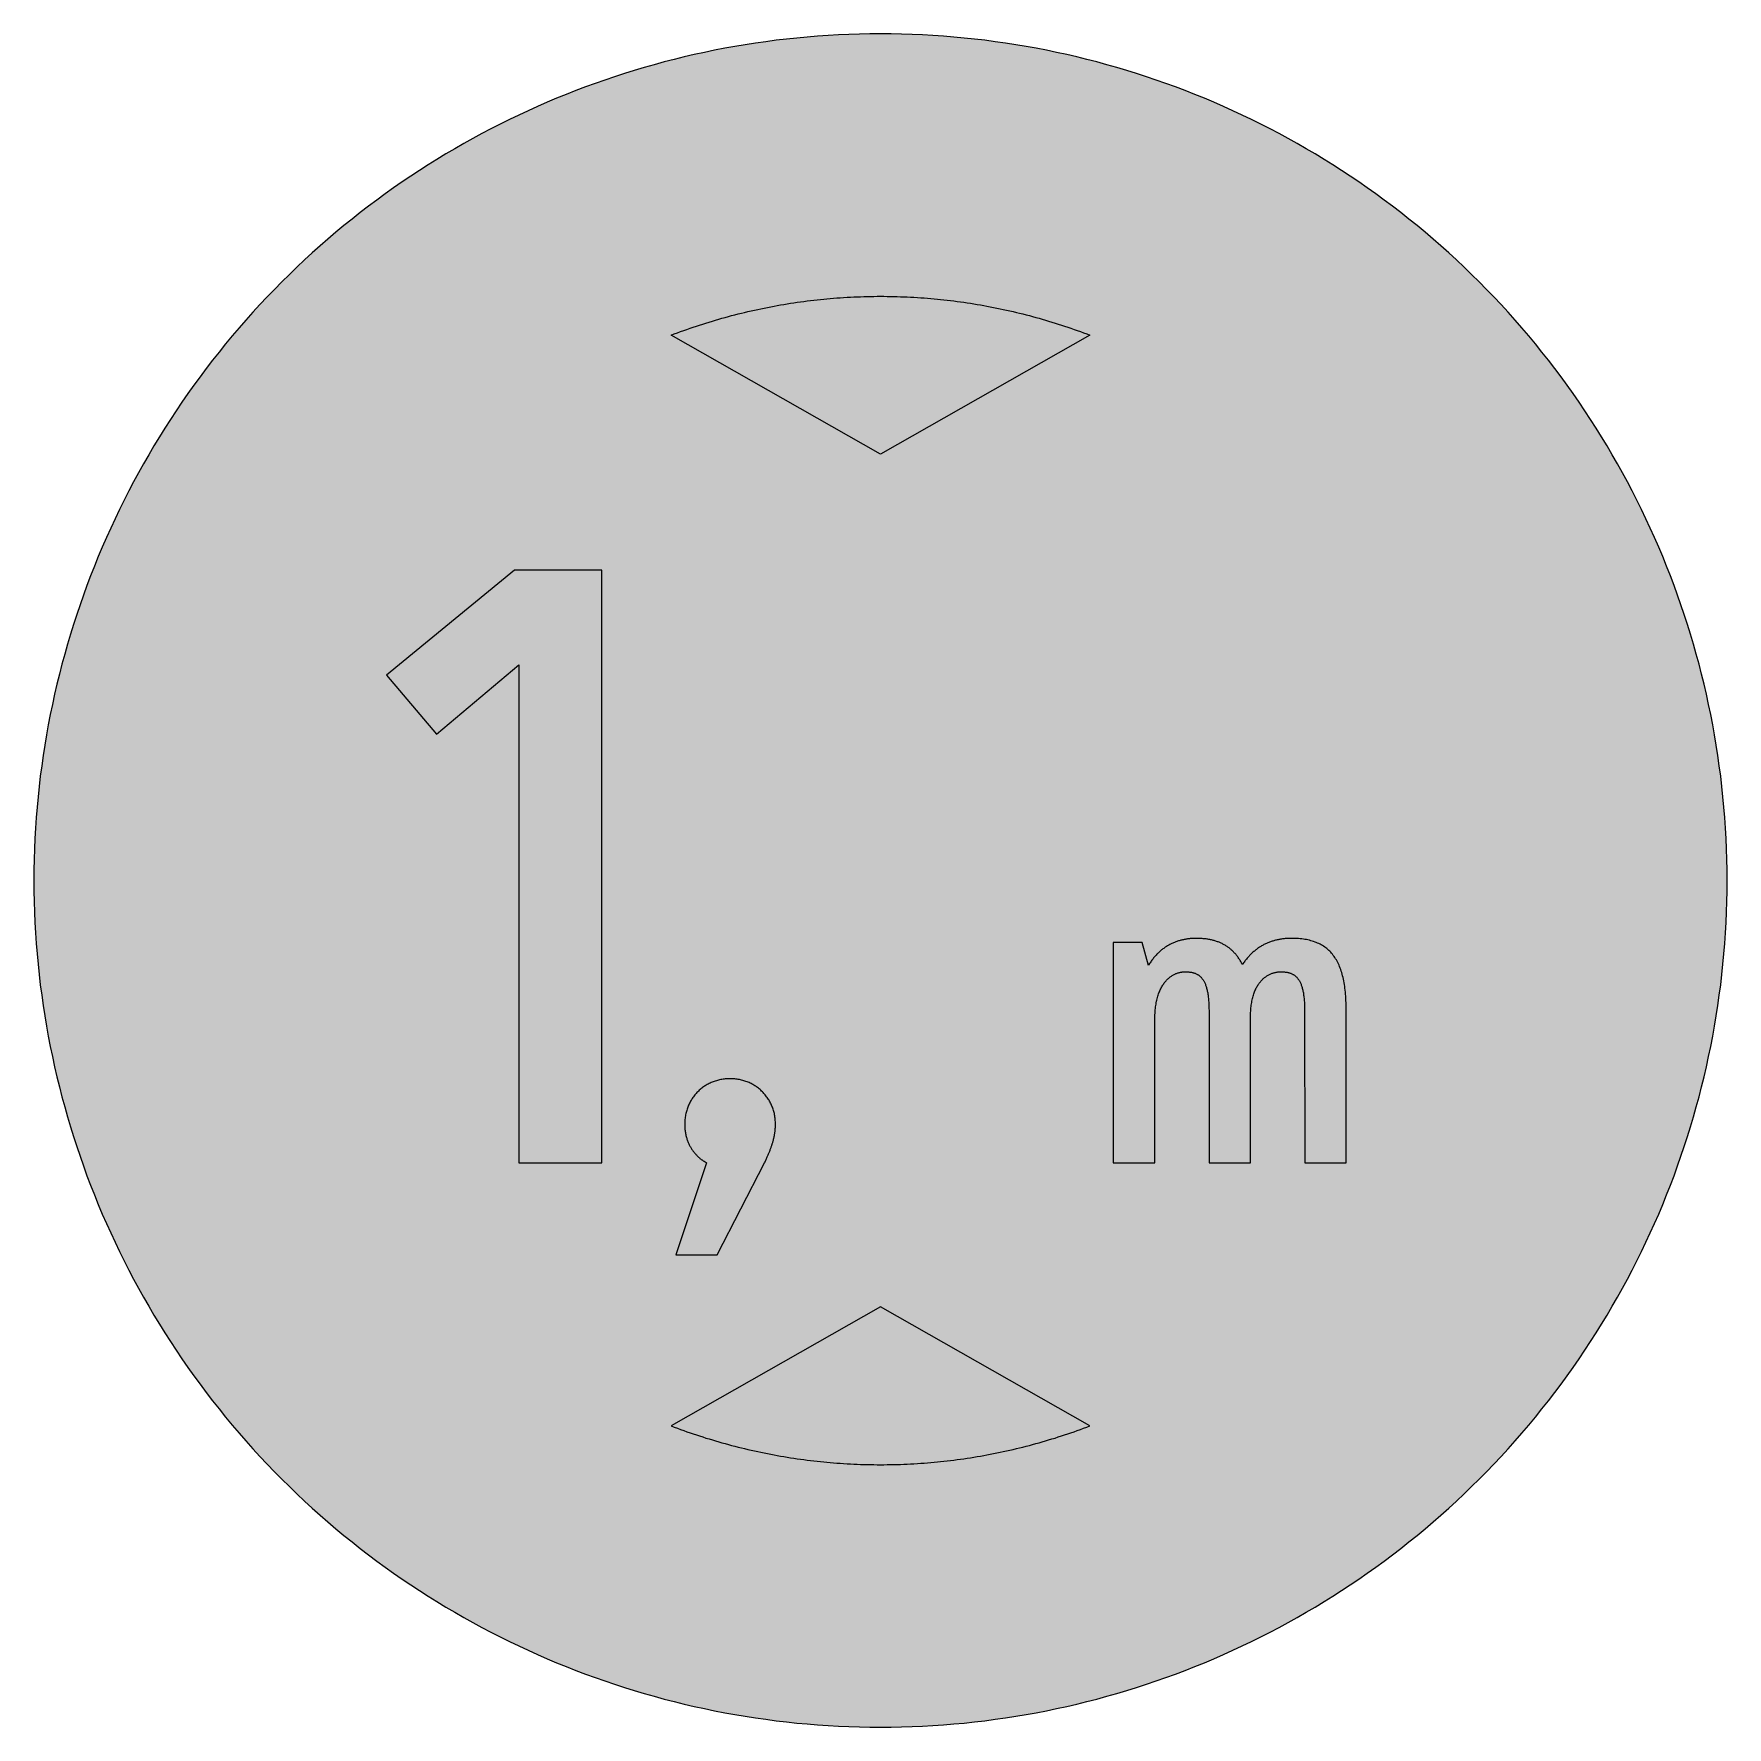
# Model space of a CAD drawing. Header units: millimetres. Extents: x 0 to 212, y 0 to 212.
import ezdxf

# ---------------------------------------------------------------- set-up
doc = ezdxf.new("R2010")
doc.units = ezdxf.units.MM

msp = doc.modelspace()

# ---------------------------------------------------------------- hatches: boundary and pattern name
for color, points in [(254, [(211.7189, 105.8869), (211.709, 107.2007), (211.6861, 108.5139), (211.6455, 109.8245), (211.5871, 111.1326), (211.5134, 112.4407), (211.4245, 113.7437), (211.3204, 115.0468), (211.201, 116.3447), (211.0638, 117.6426), (210.9114, 118.9355), (210.7413, 120.2258), (210.5584, 121.5136), (210.3577, 122.7988), (210.1418, 124.079), (209.9107, 125.3566), (209.6643, 126.6292), (209.4027, 127.8992), (209.1258, 129.1641), (208.8337, 130.4239), (208.5264, 131.6812), (208.2038, 132.936), (207.866, 134.1831), (207.5104, 135.4277), (207.1421, 136.6647), (206.7611, 137.8991), (206.3623, 139.1285), (205.9483, 140.3502), (205.5216, 141.5694), (205.0771, 142.781), (204.6199, 143.9901), (204.1474, 145.1915), (203.6623, 146.3853), (203.1619, 147.574), (202.6463, 148.7576), (202.1154, 149.9362), (201.5693, 151.1046), (201.0105, 152.2705), (200.439, 153.4262), (199.8523, 154.5768), (199.2503, 155.7198), (198.6356, 156.8577), (198.0057, 157.9855), (197.3605, 159.1081), (196.7052, 160.2232), (196.0321, 161.3281), (195.3489, 162.4279), (194.6504, 163.5176), (193.9366, 164.6022), (193.2102, 165.6766), (192.471, 166.7434), (191.7167, 167.8), (190.9521, 168.849), (190.1698, 169.8904), (189.3773, 170.9217), (188.5696, 171.9428), (187.7517, 172.9562), (186.9161, 173.9621), (186.0702, 174.9552), (185.2117, 175.9407), (184.338, 176.9161), (183.454, 177.8838), (182.5549, 178.8389), (181.643, 179.7837), (180.721, 180.7185), (179.7837, 181.643), (178.8389, 182.5549), (177.8838, 183.454), (176.9161, 184.338), (175.9407, 185.2117), (174.9552, 186.0702), (173.9621, 186.9161), (172.9562, 187.7492), (171.9428, 188.5696), (170.9217, 189.3773), (169.8904, 190.1698), (168.849, 190.9496), (167.8, 191.7167), (166.7408, 192.471), (165.6766, 193.2102), (164.6022, 193.9366), (163.5176, 194.6504), (162.4279, 195.3489), (161.3281, 196.0321), (160.2232, 196.7052), (159.1081, 197.3631), (157.9855, 198.0057), (156.8577, 198.6356), (155.7198, 199.2503), (154.5768, 199.8523), (153.4262, 200.439), (152.2705, 201.0131), (151.1046, 201.5719), (149.9362, 202.1154), (148.7576, 202.6463), (147.574, 203.1619), (146.3853, 203.6623), (145.1889, 204.15), (143.9875, 204.6199), (142.781, 205.0796), (141.5694, 205.5216), (140.3502, 205.9483), (139.1285, 206.3623), (137.8991, 206.7611), (136.6647, 207.1446), (135.4252, 207.5129), (134.1831, 207.866), (132.9334, 208.2038), (131.6812, 208.5264), (130.4239, 208.8337), (129.1641, 209.1284), (127.8966, 209.4052), (126.6292, 209.6668), (125.3541, 209.9132), (124.0765, 210.1444), (122.7963, 210.3603), (121.5136, 210.5584), (120.2258, 210.7438), (118.9355, 210.9114), (117.6401, 211.0638), (116.3447, 211.201), (115.0468, 211.3229), (113.7437, 211.4271), (112.4382, 211.516), (111.1326, 211.5896), (109.8245, 211.6455), (108.5113, 211.6861), (107.1982, 211.7115), (105.885, 211.7192), (104.5693, 211.7115), (103.2561, 211.6861), (101.9454, 211.6455), (100.6373, 211.5896), (99.3292, 211.516), (98.0262, 211.4271), (96.7232, 211.3229), (95.4253, 211.201), (94.1273, 211.0638), (92.8345, 210.9114), (91.5441, 210.7438), (90.2564, 210.5584), (88.9711, 210.3603), (87.691, 210.1444), (86.4133, 209.9132), (85.1408, 209.6668), (83.8708, 209.4052), (82.6059, 209.1284), (81.346, 208.8337), (80.0887, 208.5264), (78.834, 208.2038), (77.5868, 207.866), (76.3422, 207.5129), (75.1053, 207.1446), (73.8708, 206.7611), (72.6415, 206.3623), (71.4197, 205.9483), (70.2005, 205.5216), (68.9889, 205.0796), (67.7799, 204.6199), (66.5785, 204.15), (65.3847, 203.6623), (64.196, 203.1619), (63.0123, 202.6463), (61.8338, 202.1154), (60.6628, 201.5719), (59.4995, 201.0131), (58.3438, 200.439), (57.1932, 199.8523), (56.0502, 199.2503), (54.9123, 198.6356), (53.7845, 198.0057), (52.6618, 197.3631), (51.5468, 196.7052), (50.4419, 196.0321), (49.342, 195.3489), (48.2524, 194.6504), (47.1678, 193.9366), (46.0934, 193.2102), (45.0266, 192.471), (43.9699, 191.7167), (42.9209, 190.9496), (41.8795, 190.1698), (40.8483, 189.3773), (39.8272, 188.5696), (38.8137, 187.7492), (37.8079, 186.9161), (36.8148, 186.0702), (35.8292, 185.2117), (34.8539, 184.338), (33.8861, 183.454), (32.9311, 182.5549), (31.9862, 181.643), (31.049, 180.7185), (30.1269, 179.7837), (29.2151, 178.8389), (28.3159, 177.8838), (27.432, 176.9161), (26.5582, 175.9407), (25.6997, 174.9552), (24.8539, 173.9621), (24.0208, 172.9562), (23.2004, 171.9428), (22.3926, 170.9217), (21.6002, 169.8904), (20.8204, 168.849), (20.0533, 167.8), (19.2989, 166.7434), (18.5598, 165.6766), (17.8333, 164.6022), (17.1196, 163.5176), (16.4211, 162.4279), (15.7378, 161.3281), (15.0647, 160.2232), (14.4069, 159.1081), (13.7643, 157.9855), (13.1343, 156.8577), (12.5197, 155.7198), (11.9177, 154.5768), (11.3309, 153.4262), (10.7569, 152.2705), (10.1981, 151.1046), (9.6545, 149.9362), (9.1237, 148.7576), (8.6081, 147.574), (8.1077, 146.3853), (7.62, 145.1915), (7.1501, 143.9901), (6.6904, 142.781), (6.2484, 141.5694), (5.8217, 140.3502), (5.4077, 139.1285), (5.0089, 137.8991), (4.6253, 136.6647), (4.257, 135.4277), (3.904, 134.1831), (3.5662, 132.936), (3.2436, 131.6812), (2.9362, 130.4239), (2.6416, 129.1641), (2.3647, 127.8992), (2.1031, 126.6292), (1.8567, 125.3566), (1.6256, 124.079), (1.4097, 122.7988), (1.2116, 121.5136), (1.0262, 120.2258), (0.8585, 118.9355), (0.7061, 117.6426), (0.569, 116.3447), (0.447, 115.0468), (0.3429, 113.7437), (0.254, 112.4407), (0.1803, 111.1326), (0.1245, 109.8245), (0.0838, 108.5139), (0.0584, 107.2007), (0.0508, 105.885), (0.0584, 104.5718), (0.0838, 103.2586), (0.1245, 101.9454), (0.1803, 100.6373), (0.254, 99.3318), (0.3429, 98.0262), (0.447, 96.7232), (0.569, 95.4253), (0.7061, 94.1299), (0.8585, 92.8345), (1.0262, 91.5441), (1.2116, 90.2564), (1.4097, 88.9737), (1.6256, 87.6935), (1.8567, 86.4159), (2.1031, 85.1408), (2.3647, 83.8733), (2.6416, 82.6059), (2.9362, 81.346), (3.2436, 80.0887), (3.5662, 78.8365), (3.904, 77.5868), (4.257, 76.3448), (4.6253, 75.1053), (5.0089, 73.8708), (5.4077, 72.6415), (5.8217, 71.4197), (6.2484, 70.2005), (6.6904, 68.9889), (7.1501, 67.7824), (7.62, 66.581), (8.1077, 65.3847), (8.6081, 64.196), (9.1237, 63.0123), (9.6545, 61.8338), (10.1981, 60.6654), (10.7569, 59.4995), (11.3309, 58.3438), (11.9177, 57.1932), (12.5197, 56.0502), (13.1343, 54.9123), (13.7643, 53.7845), (14.4069, 52.6618), (15.0647, 51.5468), (15.7378, 50.4419), (16.4211, 49.342), (17.1196, 48.2524), (17.8333, 47.1678), (18.5598, 46.0934), (19.2989, 45.0291), (20.0533, 43.9699), (20.8204, 42.9209), (21.6002, 41.8795), (22.3926, 40.8483), (23.2004, 39.8272), (24.0208, 38.8137), (24.8539, 37.8079), (25.6997, 36.8148), (26.5582, 35.8292), (27.432, 34.8539), (28.3159, 33.8861), (29.2151, 32.9311), (30.1269, 31.9862), (31.049, 31.049), (31.9862, 30.1269), (32.9311, 29.2151), (33.8861, 28.3159), (34.8539, 27.432), (35.8292, 26.5582), (36.8148, 25.6997), (37.8079, 24.8539), (38.8137, 24.0182), (39.8272, 23.2004), (40.8483, 22.3926), (41.8795, 21.6002), (42.9209, 20.8178), (43.9699, 20.0533), (45.0266, 19.2989), (46.0934, 18.5598), (47.1678, 17.8333), (48.2524, 17.1196), (49.342, 16.4211), (50.4419, 15.7378), (51.5468, 15.0647), (52.6618, 14.4094), (53.7845, 13.7643), (54.9123, 13.1343), (56.0502, 12.5197), (57.1932, 11.9177), (58.3438, 11.3309), (59.4995, 10.7594), (60.6628, 10.2006), (61.8338, 9.6545), (63.0123, 9.1237), (64.196, 8.6081), (65.3847, 8.1077), (66.5785, 7.6225), (67.7799, 7.1501), (68.9889, 6.6929), (70.2005, 6.2484), (71.4197, 5.8217), (72.6415, 5.4077), (73.8708, 5.0089), (75.1053, 4.6279), (76.3422, 4.2596), (77.5868, 3.904), (78.834, 3.5662), (80.0887, 3.2436), (81.346, 2.9362), (82.6059, 2.6441), (83.8708, 2.3673), (85.1408, 2.1057), (86.4133, 1.8593), (87.691, 1.6281), (88.9711, 1.4122), (90.2564, 1.2116), (91.5441, 1.0287), (92.8345, 0.8585), (94.1273, 0.7061), (95.4253, 0.569), (96.7232, 0.4496), (98.0262, 0.3454), (99.3292, 0.2565), (100.6373, 0.1829), (101.9454, 0.1245), (103.2561, 0.0838), (104.5693, 0.061), (105.885, 0.0533), (107.1982, 0.061), (108.5113, 0.0838), (109.8245, 0.1245), (111.1326, 0.1829), (112.4382, 0.2565), (113.7437, 0.3454), (115.0468, 0.4496), (116.3447, 0.569), (117.6401, 0.7061), (118.9355, 0.8585), (120.2258, 1.0287), (121.5136, 1.2116), (122.7963, 1.4122), (124.0765, 1.6281), (125.3541, 1.8593), (126.6292, 2.1057), (127.8966, 2.3673), (129.1641, 2.6441), (130.4239, 2.9362), (131.6812, 3.2436), (132.9334, 3.5662), (134.1831, 3.904), (135.4252, 4.2596), (136.6647, 4.6279), (137.8991, 5.0089), (139.1285, 5.4077), (140.3502, 5.8217), (141.5694, 6.2484), (142.781, 6.6929), (143.9875, 7.1501), (145.1889, 7.6225), (146.3853, 8.1077), (147.574, 8.6081), (148.7576, 9.1237), (149.9362, 9.6545), (151.1046, 10.2006), (152.2705, 10.7594), (153.4262, 11.3309), (154.5768, 11.9177), (155.7198, 12.5197), (156.8577, 13.1343), (157.9855, 13.7643), (159.1081, 14.4094), (160.2232, 15.0647), (161.3281, 15.7378), (162.4279, 16.4211), (163.5176, 17.1196), (164.6022, 17.8333), (165.6766, 18.5598), (166.7408, 19.2989), (167.8, 20.0533), (168.849, 20.8178), (169.8904, 21.6002), (170.9217, 22.3926), (171.9428, 23.2004), (172.9562, 24.0182), (173.9621, 24.8539), (174.9552, 25.6997), (175.9407, 26.5582), (176.9161, 27.432), (177.8838, 28.3159), (178.8389, 29.2151), (179.7837, 30.1269), (180.721, 31.049), (181.643, 31.9862), (182.5549, 32.9311), (183.454, 33.8861), (184.338, 34.8539), (185.2117, 35.8292), (186.0702, 36.8148), (186.9161, 37.8079), (187.7517, 38.8137), (188.5696, 39.8272), (189.3773, 40.8483), (190.1698, 41.8795), (190.9521, 42.9209), (191.7167, 43.9699), (192.471, 45.0291), (193.2102, 46.0934), (193.9366, 47.1678), (194.6504, 48.2524), (195.3489, 49.342), (196.0321, 50.4419), (196.7052, 51.5468), (197.3605, 52.6618), (198.0057, 53.7845), (198.6356, 54.9123), (199.2503, 56.0502), (199.8523, 57.1932), (200.439, 58.3438), (201.0105, 59.4995), (201.5693, 60.6654), (202.1154, 61.8338), (202.6463, 63.0123), (203.1619, 64.196), (203.6623, 65.3847), (204.1474, 66.581), (204.6199, 67.7824), (205.0771, 68.9889), (205.5216, 70.2005), (205.9483, 71.4197), (206.3623, 72.6415), (206.7611, 73.8708), (207.1421, 75.1053), (207.5104, 76.3448), (207.866, 77.5868), (208.2038, 78.8365), (208.5264, 80.0887), (208.8337, 81.346), (209.1258, 82.6059), (209.4027, 83.8733), (209.6643, 85.1408), (209.9107, 86.4159), (210.1418, 87.6935), (210.3577, 88.9737), (210.5584, 90.2564), (210.7413, 91.5441), (210.9114, 92.8345), (211.0638, 94.1299), (211.201, 95.4253), (211.3204, 96.7232), (211.4245, 98.0262), (211.5134, 99.3318), (211.5871, 100.6373), (211.6455, 101.9454), (211.6861, 103.2586), (211.709, 104.5718), (211.7166, 105.885)]), (59, [(105.8855, 159.2005), (79.7168, 174.0613), (80.1065, 174.2084), (80.5002, 174.3558), (80.8939, 174.5005), (81.2876, 174.6428), (81.6813, 174.7825), (82.0776, 174.9196), (82.4738, 175.0568), (82.87, 175.1889), (83.2688, 175.321), (83.6676, 175.448), (84.0664, 175.575), (84.4652, 175.6994), (84.8665, 175.8188), (85.2653, 175.9382), (85.6691, 176.055), (86.0704, 176.1719), (86.4718, 176.2836), (86.8756, 176.3928), (87.2795, 176.4995), (87.6833, 176.6062), (88.0897, 176.7078), (88.4936, 176.8094), (88.9, 176.9085), (89.3064, 177.005), (89.7153, 177.0964), (90.1217, 177.1879), (90.5307, 177.2768), (90.9396, 177.3657), (91.3486, 177.4495), (91.7575, 177.5308), (92.1664, 177.6095), (92.5779, 177.6882), (92.9869, 177.7619), (93.3983, 177.8356), (93.8098, 177.9067), (94.2238, 177.9727), (94.6353, 178.0388), (95.0493, 178.1023), (95.4608, 178.1632), (95.8748, 178.2216), (96.2889, 178.2775), (96.7029, 178.3309), (97.1169, 178.3817), (97.5335, 178.4325), (97.9475, 178.4782), (98.364, 178.5214), (98.7806, 178.5645), (99.1946, 178.6026), (99.6112, 178.6407), (100.0277, 178.6763), (100.4468, 178.7068), (100.8634, 178.7373), (101.28, 178.7652), (101.6991, 178.7906), (102.1156, 178.8135), (102.5347, 178.8338), (102.9513, 178.8516), (103.3704, 178.8668), (103.7895, 178.8795), (104.2086, 178.8922), (104.6277, 178.8998), (105.0468, 178.9049), (105.4659, 178.91), (105.885, 178.91), (106.3041, 178.91), (106.7232, 178.9049), (107.1423, 178.8998), (107.5614, 178.8922), (107.9805, 178.8795), (108.3996, 178.8668), (108.8161, 178.8516), (109.2352, 178.8338), (109.6543, 178.8135), (110.0709, 178.7906), (110.49, 178.7652), (110.9066, 178.7373), (111.3231, 178.7068), (111.7397, 178.6763), (112.1562, 178.6407), (112.5728, 178.6026), (112.9894, 178.5645), (113.4059, 178.5214), (113.8225, 178.4782), (114.2365, 178.4325), (114.6505, 178.3817), (115.0671, 178.3309), (115.4811, 178.2775), (115.8951, 178.2216), (116.3091, 178.1632), (116.7206, 178.1023), (117.1346, 178.0388), (117.5461, 177.9727), (117.9601, 177.9067), (118.3716, 177.8356), (118.7831, 177.7619), (119.192, 177.6882), (119.6035, 177.6095), (120.0125, 177.5308), (120.4239, 177.4495), (120.8329, 177.3657), (121.2393, 177.2768), (121.6482, 177.1879), (122.0572, 177.0964), (122.4636, 177.005), (122.87, 176.9085), (123.2764, 176.8094), (123.6802, 176.7078), (124.0866, 176.6062), (124.4905, 176.4995), (124.8943, 176.3928), (125.2982, 176.2836), (125.6995, 176.1719), (126.1034, 176.055), (126.5047, 175.9382), (126.9035, 175.8188), (127.3048, 175.6994), (127.7036, 175.575), (128.1024, 175.448), (128.5011, 175.321), (128.8999, 175.1889), (129.2962, 175.0568), (129.6924, 174.9196), (130.0886, 174.7825), (130.4823, 174.6428), (130.876, 174.5005), (131.2697, 174.3558), (131.6634, 174.2084), (132.0546, 174.0611)]), (59, [(60.6598, 70.6092), (71.0325, 70.6092), (71.0325, 144.6911), (60.1306, 144.6911), (44.1494, 131.5678), (50.395, 124.1594), (60.6598, 132.8371)]), (59, [(152.1354, 70.6092), (152.1354, 88.7578), (152.1358, 88.9686), (152.1409, 89.1743), (152.1485, 89.375), (152.1587, 89.5706), (152.1739, 89.7636), (152.1892, 89.949), (152.2095, 90.1319), (152.2324, 90.3097), (152.2578, 90.4824), (152.2857, 90.6501), (152.3162, 90.8152), (152.3492, 90.9752), (152.3848, 91.1301), (152.4229, 91.28), (152.4635, 91.4273), (152.5067, 91.5695), (152.5499, 91.7092), (152.5981, 91.8439), (152.6464, 91.9734), (152.6972, 92.1004), (152.7505, 92.2223), (152.8064, 92.3392), (152.8623, 92.4535), (152.9207, 92.5652), (152.9817, 92.6719), (153.0426, 92.776), (153.1061, 92.8751), (153.1722, 92.9716), (153.2382, 93.0631), (153.3042, 93.1545), (153.3728, 93.2383), (153.4439, 93.3221), (153.5151, 93.4009), (153.5887, 93.4771), (153.6598, 93.5482), (153.736, 93.6168), (153.8097, 93.6828), (153.8859, 93.7463), (153.9646, 93.8073), (154.0408, 93.8632), (154.1196, 93.919), (154.1983, 93.9698), (154.2771, 94.0181), (154.3583, 94.0638), (154.4371, 94.107), (154.5184, 94.1476), (154.5996, 94.1832), (154.6784, 94.2188), (154.7597, 94.2518), (154.8409, 94.2823), (154.9222, 94.3102), (155.0035, 94.3356), (155.0848, 94.3585), (155.1635, 94.3788), (155.2448, 94.3966), (155.3261, 94.4143), (155.4048, 94.427), (155.4836, 94.4397), (155.5623, 94.4499), (155.641, 94.4575), (155.7172, 94.4651), (155.7934, 94.4702), (155.8696, 94.4728), (155.9433, 94.4728), (156.0347, 94.4728), (156.1262, 94.4702), (156.2125, 94.4651), (156.3014, 94.4601), (156.3853, 94.4524), (156.4691, 94.4448), (156.5529, 94.4347), (156.6342, 94.422), (156.7129, 94.4067), (156.7917, 94.3915), (156.8704, 94.3737), (156.9441, 94.3534), (157.0203, 94.3305), (157.0914, 94.3077), (157.1625, 94.2823), (157.2336, 94.2543), (157.3022, 94.2238), (157.3682, 94.1908), (157.4343, 94.1553), (157.5003, 94.1172), (157.5613, 94.0791), (157.6248, 94.0359), (157.6832, 93.9927), (157.7416, 93.9444), (157.8, 93.8962), (157.8559, 93.8428), (157.9093, 93.7895), (157.9626, 93.7311), (158.0134, 93.6701), (158.0642, 93.6066), (158.1125, 93.5431), (158.1607, 93.4745), (158.2064, 93.4009), (158.2496, 93.3272), (158.2928, 93.251), (158.3334, 93.1697), (158.3741, 93.0859), (158.4122, 92.9996), (158.4503, 92.9081), (158.4858, 92.8167), (158.5214, 92.7202), (158.5519, 92.6186), (158.5849, 92.517), (158.6154, 92.4103), (158.6433, 92.3011), (158.6687, 92.1868), (158.6967, 92.0699), (158.7195, 91.9505), (158.7424, 91.8261), (158.7627, 91.6965), (158.783, 91.567), (158.8008, 91.4298), (158.8186, 91.2927), (158.8338, 91.1479), (158.8465, 91.0006), (158.8592, 90.8507), (158.8719, 90.6958), (158.8795, 90.5383), (158.8897, 90.3757), (158.8948, 90.2081), (158.8999, 90.0354), (158.9049, 89.8601), (158.9075, 89.6823), (158.9075, 89.4969), (158.9084, 70.6092), (164.0939, 70.6092), (164.0939, 89.7636), (164.0916, 90.0506), (164.0865, 90.3326), (164.0789, 90.6094), (164.0688, 90.8837), (164.0561, 91.1504), (164.0383, 91.4121), (164.0205, 91.6686), (163.9976, 91.9226), (163.9722, 92.169), (163.9418, 92.4128), (163.9113, 92.649), (163.8757, 92.8827), (163.8376, 93.1088), (163.7944, 93.3323), (163.7513, 93.5507), (163.703, 93.7641), (163.6522, 93.9724), (163.5989, 94.1756), (163.5404, 94.3737), (163.4795, 94.5667), (163.416, 94.7572), (163.3474, 94.9401), (163.2763, 95.1205), (163.2026, 95.2957), (163.1239, 95.4659), (163.0451, 95.631), (162.9588, 95.7936), (162.8724, 95.9485), (162.781, 96.1009), (162.6845, 96.2482), (162.5879, 96.3905), (162.4863, 96.5302), (162.3797, 96.6622), (162.2704, 96.7918), (162.1587, 96.9162), (162.0418, 97.0356), (161.9225, 97.1525), (161.8005, 97.2642), (161.6735, 97.3709), (161.544, 97.4725), (161.4094, 97.569), (161.2697, 97.663), (161.13, 97.7519), (160.9827, 97.8383), (160.8353, 97.917), (160.6829, 97.9932), (160.5255, 98.0669), (160.3654, 98.1329), (160.2003, 98.1964), (160.0327, 98.2574), (159.86, 98.3107), (159.6847, 98.3615), (159.5044, 98.4098), (159.3215, 98.4504), (159.1335, 98.491), (158.943, 98.5241), (158.7475, 98.5545), (158.5493, 98.5799), (158.3461, 98.6028), (158.1379, 98.6206), (157.927, 98.6333), (157.7111, 98.6434), (157.4902, 98.6511), (157.2666, 98.6511), (157.1498, 98.6511), (157.0355, 98.6485), (156.9187, 98.646), (156.8044, 98.6409), (156.6901, 98.6333), (156.5758, 98.6257), (156.464, 98.6155), (156.3497, 98.6053), (156.2379, 98.5926), (156.1262, 98.5774), (156.0144, 98.5622), (155.9052, 98.5444), (155.7934, 98.5266), (155.6842, 98.5063), (155.575, 98.4834), (155.4683, 98.4606), (155.3591, 98.4352), (155.2524, 98.4072), (155.1457, 98.3793), (155.0391, 98.3488), (154.9349, 98.3183), (154.8308, 98.2853), (154.7266, 98.2497), (154.6225, 98.2142), (154.5209, 98.1761), (154.4193, 98.138), (154.3177, 98.0948), (154.2161, 98.0542), (154.117, 98.0084), (154.018, 97.9627), (153.9189, 97.9145), (153.8199, 97.8662), (153.7233, 97.8154), (153.6268, 97.7621), (153.5328, 97.7062), (153.4389, 97.6503), (153.3449, 97.5944), (153.2509, 97.5335), (153.1569, 97.4725), (153.0655, 97.409), (152.9766, 97.3455), (152.8851, 97.2795), (152.7962, 97.2109), (152.7073, 97.1398), (152.621, 97.0686), (152.5346, 96.995), (152.4483, 96.9213), (152.3644, 96.8451), (152.2781, 96.7664), (152.1968, 96.6851), (152.113, 96.6038), (152.0317, 96.52), (151.9504, 96.4336), (151.8717, 96.3473), (151.7929, 96.2558), (151.7167, 96.1669), (151.638, 96.073), (151.5618, 95.979), (151.4881, 95.8825), (151.4145, 95.7834), (151.3408, 95.6818), (151.2697, 95.5802), (151.1986, 95.4761), (151.1275, 95.3719), (151.0741, 95.4735), (151.0208, 95.5751), (150.9674, 95.6767), (150.9116, 95.7732), (150.8531, 95.8698), (150.7947, 95.9663), (150.7363, 96.0577), (150.6753, 96.1492), (150.6118, 96.2406), (150.5483, 96.327), (150.4848, 96.4159), (150.4188, 96.4997), (150.3528, 96.5835), (150.2842, 96.6648), (150.2156, 96.7435), (150.1445, 96.8223), (150.0734, 96.8985), (150.0022, 96.9721), (149.9286, 97.0458), (149.8524, 97.1169), (149.7762, 97.188), (149.7, 97.2541), (149.6212, 97.3226), (149.54, 97.3861), (149.4612, 97.4496), (149.3774, 97.5106), (149.2936, 97.5716), (149.2098, 97.63), (149.1234, 97.6859), (149.037, 97.7392), (148.9507, 97.7925), (148.8592, 97.8459), (148.7703, 97.8941), (148.6789, 97.9449), (148.5849, 97.9907), (148.4909, 98.0364), (148.3944, 98.0796), (148.2979, 98.1202), (148.2014, 98.1608), (148.1023, 98.2015), (148.0033, 98.237), (147.9017, 98.2726), (147.7975, 98.3056), (147.6934, 98.3386), (147.5892, 98.3691), (147.4826, 98.3996), (147.3759, 98.4275), (147.2667, 98.4529), (147.1574, 98.4758), (147.0457, 98.4987), (146.9339, 98.5215), (146.8196, 98.5393), (146.7053, 98.5571), (146.5885, 98.5749), (146.4716, 98.5901), (146.3548, 98.6028), (146.2329, 98.613), (146.1135, 98.6231), (145.9916, 98.6333), (145.8671, 98.6409), (145.7427, 98.646), (145.6157, 98.6485), (145.4887, 98.6511), (145.3617, 98.6511), (145.2524, 98.6511), (145.1432, 98.6485), (145.034, 98.646), (144.9248, 98.6409), (144.8181, 98.6358), (144.7089, 98.6257), (144.6022, 98.618), (144.493, 98.6079), (144.3863, 98.5952), (144.2796, 98.5799), (144.1729, 98.5647), (144.0663, 98.5495), (143.9596, 98.5291), (143.8554, 98.5088), (143.7488, 98.4885), (143.6446, 98.4656), (143.5405, 98.4402), (143.4363, 98.4148), (143.3322, 98.3869), (143.2306, 98.3564), (143.1265, 98.3259), (143.0249, 98.2929), (142.9233, 98.2599), (142.8217, 98.2218), (142.7226, 98.1837), (142.621, 98.1456), (142.5219, 98.105), (142.4229, 98.0618), (142.3238, 98.0161), (142.2273, 97.9703), (142.1308, 97.9221), (142.0343, 97.8713), (141.9377, 97.8205), (141.8438, 97.7671), (141.7472, 97.7113), (141.6533, 97.6554), (141.5618, 97.5944), (141.4704, 97.5335), (141.3764, 97.4725), (141.2875, 97.4065), (141.1961, 97.3404), (141.1072, 97.2718), (141.0208, 97.2033), (140.9319, 97.1296), (140.8455, 97.0559), (140.7592, 96.9797), (140.6754, 96.901), (140.5915, 96.8223), (140.5077, 96.741), (140.4264, 96.6572), (140.3452, 96.5708), (140.2639, 96.4819), (140.1851, 96.393), (140.1064, 96.3016), (140.0302, 96.2076), (139.954, 96.1111), (139.8778, 96.012), (139.8041, 95.9129), (139.7305, 95.8088), (139.6594, 95.7047), (139.5882, 95.598), (139.5171, 95.4913), (139.4485, 95.3795), (139.3825, 95.2652), (138.5895, 98.1244), (134.9897, 98.1244), (134.9897, 70.6092), (140.177, 70.6092), (140.177, 88.4407), (140.1775, 88.6612), (140.1826, 88.8797), (140.1902, 89.093), (140.2004, 89.3013), (140.2156, 89.502), (140.2334, 89.7001), (140.2537, 89.8931), (140.2766, 90.0811), (140.302, 90.264), (140.3299, 90.4418), (140.3629, 90.6145), (140.396, 90.7847), (140.4315, 90.9472), (140.4696, 91.1073), (140.5128, 91.2622), (140.556, 91.4146), (140.6017, 91.5594), (140.6474, 91.7016), (140.6982, 91.8388), (140.749, 91.9734), (140.8049, 92.1004), (140.8608, 92.2274), (140.9167, 92.3468), (140.9776, 92.4636), (141.0386, 92.5779), (141.0995, 92.6871), (141.163, 92.7913), (141.2291, 92.8929), (141.2977, 92.9894), (141.3637, 93.0834), (141.4348, 93.1748), (141.5059, 93.2612), (141.5771, 93.345), (141.6507, 93.4237), (141.7244, 93.4999), (141.798, 93.5736), (141.8742, 93.6447), (141.9504, 93.7108), (142.0266, 93.7743), (142.1054, 93.8327), (142.1841, 93.8911), (142.2629, 93.9444), (142.3416, 93.9952), (142.4203, 94.0435), (142.5016, 94.0892), (142.5804, 94.1299), (142.6616, 94.1705), (142.7429, 94.2061), (142.8217, 94.2416), (142.9029, 94.2721), (142.9842, 94.3026), (143.063, 94.328), (143.1442, 94.3534), (143.223, 94.3737), (143.3017, 94.394), (143.3805, 94.4118), (143.4592, 94.427), (143.5354, 94.4397), (143.6116, 94.4499), (143.6878, 94.4575), (143.764, 94.4651), (143.8377, 94.4702), (143.9113, 94.4728), (143.985, 94.4728), (144.0764, 94.4728), (144.1653, 94.4702), (144.2542, 94.4651), (144.3406, 94.4601), (144.4269, 94.4524), (144.5108, 94.4448), (144.592, 94.4347), (144.6733, 94.422), (144.7546, 94.4067), (144.8333, 94.3915), (144.9095, 94.3737), (144.9857, 94.3534), (145.0594, 94.3305), (145.1331, 94.3077), (145.2042, 94.2823), (145.2728, 94.2543), (145.3413, 94.2238), (145.4099, 94.1908), (145.476, 94.1553), (145.5395, 94.1172), (145.603, 94.0791), (145.6639, 94.0359), (145.7249, 93.9927), (145.7833, 93.9444), (145.8392, 93.8962), (145.8951, 93.8428), (145.9509, 93.7895), (146.0043, 93.7311), (146.0551, 93.6701), (146.1059, 93.6066), (146.1541, 93.5431), (146.1999, 93.4745), (146.2456, 93.4009), (146.2913, 93.3272), (146.3345, 93.251), (146.3751, 93.1697), (146.4158, 93.0859), (146.4539, 92.9996), (146.492, 92.9081), (146.5275, 92.8167), (146.5605, 92.7202), (146.5936, 92.6186), (146.6266, 92.517), (146.6545, 92.4103), (146.685, 92.3011), (146.7104, 92.1868), (146.7358, 92.0699), (146.7612, 91.9505), (146.7841, 91.8261), (146.8044, 91.6965), (146.8247, 91.567), (146.8425, 91.4298), (146.8603, 91.2927), (146.8755, 91.1479), (146.8882, 91.0006), (146.9009, 90.8507), (146.9136, 90.6958), (146.9212, 90.5383), (146.9314, 90.3757), (146.9365, 90.2081), (146.9415, 90.0354), (146.9466, 89.8601), (146.9492, 89.6823), (146.9492, 89.4969), (146.9499, 70.6092)]), (59, [(81.4105, 75.4348), (81.4095, 75.2907), (81.4146, 75.1535), (81.4222, 75.0164), (81.4324, 74.8817), (81.4426, 74.7497), (81.4578, 74.6201), (81.4756, 74.4931), (81.4934, 74.3687), (81.5162, 74.2467), (81.5391, 74.1248), (81.567, 74.008), (81.595, 73.8937), (81.6229, 73.7794), (81.6559, 73.6676), (81.6889, 73.5609), (81.7245, 73.4543), (81.7626, 73.3476), (81.8007, 73.246), (81.8413, 73.1469), (81.8845, 73.0479), (81.9277, 72.9539), (81.9734, 72.8599), (82.0191, 72.7685), (82.0649, 72.6796), (82.1131, 72.5907), (82.1639, 72.5068), (82.2147, 72.423), (82.2655, 72.3417), (82.3163, 72.263), (82.3697, 72.1843), (82.423, 72.1106), (82.4789, 72.0369), (82.5322, 71.9658), (82.5881, 71.8947), (82.644, 71.8287), (82.6999, 71.7626), (82.7557, 71.6991), (82.8116, 71.6356), (82.87, 71.5747), (82.9259, 71.5162), (82.9818, 71.4604), (83.0402, 71.4045), (83.0961, 71.3511), (83.152, 71.3003), (83.2079, 71.2521), (83.2637, 71.2038), (83.3196, 71.1556), (83.373, 71.1124), (83.4263, 71.0692), (83.4796, 71.026), (83.533, 70.9879), (83.5863, 70.9498), (83.6371, 70.9117), (83.6854, 70.8762), (83.7362, 70.8431), (83.7819, 70.8127), (83.8302, 70.7822), (83.8759, 70.7517), (83.9191, 70.7238), (83.9622, 70.6984), (84.0029, 70.673), (84.0435, 70.6501), (84.0816, 70.6272), (84.1172, 70.6069), (80.3092, 59.0942), (85.4742, 59.0942), (91.4012, 70.6092), (91.4502, 70.7136), (91.501, 70.8203), (91.5492, 70.9219), (91.5975, 71.026), (91.6432, 71.1276), (91.6889, 71.2267), (91.7321, 71.3257), (91.7753, 71.4223), (91.8159, 71.5188), (91.8566, 71.6128), (91.8947, 71.7067), (91.9328, 71.8007), (91.9709, 71.8922), (92.0064, 71.9811), (92.042, 72.07), (92.075, 72.1589), (92.108, 72.2452), (92.141, 72.3316), (92.1715, 72.4179), (92.202, 72.5018), (92.2299, 72.583), (92.2579, 72.6643), (92.2858, 72.7456), (92.3112, 72.8269), (92.3366, 72.9056), (92.362, 72.9844), (92.3849, 73.0606), (92.4077, 73.1368), (92.4306, 73.213), (92.4509, 73.2866), (92.4712, 73.3603), (92.489, 73.4339), (92.5093, 73.5051), (92.5271, 73.5762), (92.5424, 73.6473), (92.5601, 73.7159), (92.5754, 73.7845), (92.5881, 73.853), (92.6033, 73.9216), (92.616, 73.9877), (92.6287, 74.0537), (92.6414, 74.1197), (92.6516, 74.1858), (92.6617, 74.2493), (92.6719, 74.3128), (92.6821, 74.3763), (92.6897, 74.4398), (92.6973, 74.5007), (92.7049, 74.5617), (92.7125, 74.6227), (92.7176, 74.6836), (92.7227, 74.7446), (92.7303, 74.803), (92.7329, 74.8614), (92.7379, 74.9224), (92.7405, 74.9808), (92.7456, 75.0367), (92.7481, 75.0951), (92.7506, 75.1535), (92.7506, 75.2094), (92.7532, 75.2653), (92.7532, 75.3212), (92.7532, 75.377), (92.7557, 75.4329), (92.7532, 75.5828), (92.7481, 75.7326), (92.7379, 75.88), (92.7252, 76.0273), (92.71, 76.1721), (92.6922, 76.3168), (92.6694, 76.4591), (92.644, 76.6013), (92.6135, 76.741), (92.5805, 76.8782), (92.5449, 77.0153), (92.5068, 77.1525), (92.4636, 77.2846), (92.4204, 77.4167), (92.3722, 77.5487), (92.3214, 77.6757), (92.2655, 77.8027), (92.2096, 77.9297), (92.1487, 78.0517), (92.0877, 78.1736), (92.0217, 78.293), (91.9531, 78.4123), (91.882, 78.5266), (91.8083, 78.6409), (91.7321, 78.7527), (91.6534, 78.8619), (91.5695, 78.9711), (91.4857, 79.0753), (91.3994, 79.1794), (91.3105, 79.281), (91.219, 79.3801), (91.125, 79.4766), (91.0285, 79.5706), (90.9295, 79.662), (90.8279, 79.7509), (90.7263, 79.8373), (90.6196, 79.9211), (90.5129, 80.0024), (90.4011, 80.0837), (90.2894, 80.1599), (90.1776, 80.2335), (90.0608, 80.3046), (89.9414, 80.3732), (89.822, 80.4367), (89.7001, 80.5002), (89.5782, 80.5612), (89.4512, 80.6171), (89.3242, 80.6704), (89.1972, 80.7237), (89.0651, 80.772), (88.933, 80.8152), (88.7984, 80.8584), (88.6638, 80.8965), (88.5266, 80.932), (88.3895, 80.965), (88.2498, 80.993), (88.1075, 81.0184), (87.9653, 81.0412), (87.8205, 81.0616), (87.6757, 81.0768), (87.5284, 81.0895), (87.3811, 81.0971), (87.2312, 81.1047), (87.0814, 81.1047), (86.9315, 81.1047), (86.7816, 81.0971), (86.6343, 81.0895), (86.487, 81.0768), (86.3422, 81.0616), (86.1974, 81.0412), (86.0552, 81.0184), (85.913, 80.993), (85.7733, 80.965), (85.6361, 80.932), (85.4989, 80.8965), (85.3643, 80.8584), (85.2297, 80.8152), (85.0976, 80.772), (84.9655, 80.7237), (84.8385, 80.6704), (84.7115, 80.6171), (84.5845, 80.5612), (84.4626, 80.5002), (84.3407, 80.4367), (84.2213, 80.3732), (84.1019, 80.3046), (83.9876, 80.2335), (83.8733, 80.1599), (83.7616, 80.0837), (83.6524, 80.0024), (83.5431, 79.9211), (83.439, 79.8373), (83.3349, 79.7509), (83.2333, 79.662), (83.1342, 79.5706), (83.0402, 79.4766), (82.9437, 79.3801), (82.8523, 79.281), (82.7634, 79.1794), (82.677, 79.0753), (82.5932, 78.9711), (82.5119, 78.8619), (82.4332, 78.7527), (82.357, 78.6409), (82.2808, 78.5266), (82.2096, 78.4123), (82.1436, 78.293), (82.0776, 78.1736), (82.0141, 78.0517), (81.9531, 77.9297), (81.8972, 77.8027), (81.8439, 77.6757), (81.7931, 77.5487), (81.7448, 77.4167), (81.6991, 77.2846), (81.6559, 77.1525), (81.6178, 77.0153), (81.5823, 76.8782), (81.5492, 76.741), (81.5213, 76.6013), (81.4959, 76.4591), (81.473, 76.3168), (81.4527, 76.1721), (81.4375, 76.0273), (81.4248, 75.88), (81.4172, 75.7326), (81.4121, 75.5828), (81.4095, 75.4329)]), (59, [(105.8855, 52.572), (79.7168, 37.7112), (80.1065, 37.5615), (80.5002, 37.4142), (80.8939, 37.2694), (81.2876, 37.1272), (81.6813, 36.9875), (82.0776, 36.8503), (82.4738, 36.7132), (82.87, 36.5811), (83.2688, 36.4515), (83.6676, 36.322), (84.0664, 36.195), (84.4652, 36.0731), (84.8665, 35.9512), (85.2653, 35.8318), (85.6691, 35.7149), (86.0704, 35.6006), (86.4718, 35.4889), (86.8756, 35.3771), (87.2795, 35.2704), (87.6833, 35.1638), (88.0897, 35.0622), (88.4936, 34.9606), (88.9, 34.864), (89.3064, 34.7675), (89.7153, 34.6735), (90.1217, 34.5821), (90.5307, 34.4932), (90.9396, 34.4068), (91.3486, 34.323), (91.7575, 34.2392), (92.1664, 34.1605), (92.5779, 34.0843), (92.9869, 34.0081), (93.3983, 33.9369), (93.8098, 33.8658), (94.2238, 33.7972), (94.6353, 33.7312), (95.0493, 33.6702), (95.4608, 33.6093), (95.8748, 33.5509), (96.2889, 33.495), (96.7029, 33.4391), (97.1169, 33.3883), (97.5335, 33.34), (97.9475, 33.2943), (98.364, 33.2486), (98.7806, 33.208), (99.1946, 33.1673), (99.6112, 33.1318), (100.0277, 33.0962), (100.4468, 33.0632), (100.8634, 33.0327), (101.28, 33.0048), (101.6991, 32.9819), (102.1156, 32.959), (102.5347, 32.9387), (102.9513, 32.9184), (103.3704, 32.9032), (103.7895, 32.8905), (104.2086, 32.8803), (104.6277, 32.8727), (105.0468, 32.8651), (105.4659, 32.8625), (105.885, 32.86), (106.3041, 32.8625), (106.7232, 32.8651), (107.1423, 32.8727), (107.5614, 32.8803), (107.9805, 32.8905), (108.3996, 32.9032), (108.8161, 32.9184), (109.2352, 32.9387), (109.6543, 32.959), (110.0709, 32.9819), (110.49, 33.0048), (110.9066, 33.0327), (111.3231, 33.0632), (111.7397, 33.0962), (112.1562, 33.1318), (112.5728, 33.1673), (112.9894, 33.208), (113.4059, 33.2486), (113.8225, 33.2943), (114.2365, 33.34), (114.6505, 33.3883), (115.0671, 33.4391), (115.4811, 33.495), (115.8951, 33.5509), (116.3091, 33.6093), (116.7206, 33.6702), (117.1346, 33.7312), (117.5461, 33.7972), (117.9601, 33.8658), (118.3716, 33.9369), (118.7831, 34.0081), (119.192, 34.0843), (119.6035, 34.1605), (120.0125, 34.2392), (120.4239, 34.323), (120.8329, 34.4068), (121.2393, 34.4932), (121.6482, 34.5821), (122.0572, 34.6735), (122.4636, 34.7675), (122.87, 34.864), (123.2764, 34.9606), (123.6802, 35.0622), (124.0866, 35.1638), (124.4905, 35.2704), (124.8943, 35.3771), (125.2982, 35.4889), (125.6995, 35.6006), (126.1034, 35.7149), (126.5047, 35.8318), (126.9035, 35.9512), (127.3048, 36.0731), (127.7036, 36.195), (128.1024, 36.322), (128.5011, 36.4515), (128.8999, 36.5811), (129.2962, 36.7132), (129.6924, 36.8503), (130.0886, 36.9875), (130.4823, 37.1272), (130.876, 37.2694), (131.2697, 37.4142), (131.6634, 37.5615), (132.0546, 37.7088)])]:
    msp.add_hatch(color=color).paths.add_polyline_path(points)
h = msp.add_hatch(color=22)
edge = h.paths.add_edge_path()
edge.add_line((206.4272, 105.8869), (206.4182, 107.1347))
edge.add_line((206.4182, 107.1347), (206.3953, 108.3818))
edge.add_line((206.3953, 108.3818), (206.3572, 109.6264))
edge.add_line((206.3572, 109.6264), (206.3013, 110.871))
edge.add_line((206.3013, 110.871), (206.2328, 112.1131))
edge.add_line((206.2328, 112.1131), (206.1489, 113.3526))
edge.add_line((206.1489, 113.3526), (206.0499, 114.5896))
edge.add_line((206.0499, 114.5896), (205.933, 115.824))
edge.add_line((205.933, 115.824), (205.8035, 117.0534))
edge.add_line((205.8035, 117.0534), (205.6587, 118.2827))
edge.add_line((205.6587, 118.2827), (205.4987, 119.5095))
edge.add_line((205.4987, 119.5095), (205.3234, 120.7313))
edge.add_line((205.3234, 120.7313), (205.1355, 121.953))
edge.add_line((205.1355, 121.953), (204.9297, 123.1697))
edge.add_line((204.9297, 123.1697), (204.7113, 124.3813))
edge.add_line((204.7113, 124.3813), (204.4776, 125.5928))
edge.add_line((204.4776, 125.5928), (204.2287, 126.7968))
edge.add_line((204.2287, 126.7968), (203.9645, 128.0008))
edge.add_line((203.9645, 128.0008), (203.6877, 129.1971))
edge.add_line((203.6877, 129.1971), (203.393, 130.3934))
edge.add_line((203.393, 130.3934), (203.0882, 131.5822))
edge.add_line((203.0882, 131.5822), (202.7657, 132.7683))
edge.add_line((202.7657, 132.7683), (202.4304, 133.9494))
edge.add_line((202.4304, 133.9494), (202.0799, 135.1255))
edge.add_line((202.0799, 135.1255), (201.7166, 136.2989))
edge.add_line((201.7166, 136.2989), (201.3382, 137.4648))
edge.add_line((201.3382, 137.4648), (200.9445, 138.6281))
edge.add_line((200.9445, 138.6281), (200.5381, 139.7864))
edge.add_line((200.5381, 139.7864), (200.119, 140.937))
edge.add_line((200.119, 140.937), (199.6846, 142.0851))
edge.add_line((199.6846, 142.0851), (199.2351, 143.2255))
edge.add_line((199.2351, 143.2255), (198.7728, 144.3609))
edge.add_line((198.7728, 144.3609), (198.2978, 145.4912))
edge.add_line((198.2978, 145.4912), (197.8076, 146.6139))
edge.add_line((197.8076, 146.6139), (197.3047, 147.734))
edge.add_line((197.3047, 147.734), (196.7865, 148.844))
edge.add_line((196.7865, 148.844), (196.2556, 149.9514))
edge.add_line((196.2556, 149.9514), (195.7121, 151.0513))
edge.add_line((195.7121, 151.0513), (195.1533, 152.1435))
edge.add_line((195.1533, 152.1435), (194.5818, 153.2306))
edge.add_line((194.5818, 153.2306), (193.9976, 154.3101))
edge.add_line((193.9976, 154.3101), (193.4007, 155.382))
edge.add_line((193.4007, 155.382), (192.7885, 156.4462))
edge.add_line((192.7885, 156.4462), (192.1637, 157.5054))
edge.add_line((192.1637, 157.5054), (191.5262, 158.557))
edge.add_line((191.5262, 158.557), (190.8759, 159.6009))
edge.add_line((190.8759, 159.6009), (190.2104, 160.6372))
edge.add_line((190.2104, 160.6372), (189.5348, 161.6659))
edge.add_line((189.5348, 161.6659), (188.8439, 162.687))
edge.add_line((188.8439, 162.687), (188.1429, 163.7005))
edge.add_line((188.1429, 163.7005), (187.4266, 164.7038))
edge.add_line((187.4266, 164.7038), (186.6976, 165.702))
edge.add_line((186.6976, 165.702), (185.9559, 166.69))
edge.add_line((185.9559, 166.69), (185.2041, 167.6705))
edge.add_line((185.2041, 167.6705), (184.437, 168.6408))
edge.add_line((184.437, 168.6408), (183.6572, 169.6034))
edge.add_line((183.6572, 169.6034), (182.8673, 170.5585))
edge.add_line((182.8673, 170.5585), (182.0621, 171.5033))
edge.add_line((182.0621, 171.5033), (181.2468, 172.4381))
edge.add_line((181.2468, 172.4381), (180.4162, 173.3652))
edge.add_line((180.4162, 173.3652), (179.5755, 174.2846))
edge.add_line((179.5755, 174.2846), (178.722, 175.1914))
edge.add_line((178.722, 175.1914), (177.8559, 176.0906))
edge.add_line((177.8559, 176.0906), (176.9796, 176.9796))
edge.add_line((176.9796, 176.9796), (176.0906, 177.8559))
edge.add_line((176.0906, 177.8559), (175.1914, 178.722))
edge.add_line((175.1914, 178.722), (174.2846, 179.5755))
edge.add_line((174.2846, 179.5755), (173.3652, 180.4162))
edge.add_line((173.3652, 180.4162), (172.4381, 181.2442))
edge.add_line((172.4381, 181.2442), (171.5033, 182.0621))
edge.add_line((171.5033, 182.0621), (170.5585, 182.8648))
edge.add_line((170.5585, 182.8648), (169.6034, 183.6572))
edge.add_line((169.6034, 183.6572), (168.6408, 184.437))
edge.add_line((168.6408, 184.437), (167.6705, 185.2041))
edge.add_line((167.6705, 185.2041), (166.69, 185.9559))
edge.add_line((166.69, 185.9559), (165.702, 186.6976))
edge.add_line((165.702, 186.6976), (164.7038, 187.4266))
edge.add_line((164.7038, 187.4266), (163.7005, 188.1429))
edge.add_line((163.7005, 188.1429), (162.687, 188.8439))
edge.add_line((162.687, 188.8439), (161.6659, 189.5348))
edge.add_line((161.6659, 189.5348), (160.6372, 190.2104))
edge.add_line((160.6372, 190.2104), (159.6009, 190.8759))
edge.add_line((159.6009, 190.8759), (158.557, 191.5262))
edge.add_line((158.557, 191.5262), (157.5054, 192.1637))
edge.add_line((157.5054, 192.1637), (156.4462, 192.7885))
edge.add_line((156.4462, 192.7885), (155.382, 193.4007))
edge.add_line((155.382, 193.4007), (154.3075, 193.9976))
edge.add_line((154.3075, 193.9976), (153.228, 194.5818))
edge.add_line((153.228, 194.5818), (152.1435, 195.1533))
edge.add_line((152.1435, 195.1533), (151.0487, 195.7121))
edge.add_line((151.0487, 195.7121), (149.9514, 196.2556))
edge.add_line((149.9514, 196.2556), (148.844, 196.7865))
edge.add_line((148.844, 196.7865), (147.734, 197.3047))
edge.add_line((147.734, 197.3047), (146.6139, 197.8076))
edge.add_line((146.6139, 197.8076), (145.4912, 198.2978))
edge.add_line((145.4912, 198.2978), (144.3609, 198.7728))
edge.add_line((144.3609, 198.7728), (143.2255, 199.2351))
edge.add_line((143.2255, 199.2351), (142.0825, 199.6846))
edge.add_line((142.0825, 199.6846), (140.937, 200.119))
edge.add_line((140.937, 200.119), (139.7838, 200.5406))
edge.add_line((139.7838, 200.5406), (138.6281, 200.947))
edge.add_line((138.6281, 200.947), (137.4648, 201.3382))
edge.add_line((137.4648, 201.3382), (136.2989, 201.7166))
edge.add_line((136.2989, 201.7166), (135.1255, 202.0824))
edge.add_line((135.1255, 202.0824), (133.9494, 202.4304))
edge.add_line((133.9494, 202.4304), (132.7683, 202.7657))
edge.add_line((132.7683, 202.7657), (131.5822, 203.0882))
edge.add_line((131.5822, 203.0882), (130.3909, 203.3956))
edge.add_line((130.3909, 203.3956), (129.1971, 203.6877))
edge.add_line((129.1971, 203.6877), (127.9982, 203.9645))
edge.add_line((127.9982, 203.9645), (126.7968, 204.2287))
edge.add_line((126.7968, 204.2287), (125.5903, 204.4776))
edge.add_line((125.5903, 204.4776), (124.3813, 204.7113))
edge.add_line((124.3813, 204.7113), (123.1671, 204.9323))
edge.add_line((123.1671, 204.9323), (121.9505, 205.1355))
edge.add_line((121.9505, 205.1355), (120.7313, 205.326))
edge.add_line((120.7313, 205.326), (119.5095, 205.5012))
edge.add_line((119.5095, 205.5012), (118.2827, 205.6613))
edge.add_line((118.2827, 205.6613), (117.0534, 205.806))
edge.add_line((117.0534, 205.806), (115.8215, 205.9356))
edge.add_line((115.8215, 205.9356), (114.587, 206.0499))
edge.add_line((114.587, 206.0499), (113.35, 206.1489))
edge.add_line((113.35, 206.1489), (112.1105, 206.2353))
edge.add_line((112.1105, 206.2353), (110.871, 206.3039))
edge.add_line((110.871, 206.3039), (109.6264, 206.3572))
edge.add_line((109.6264, 206.3572), (108.3818, 206.3953))
edge.add_line((108.3818, 206.3953), (107.1347, 206.4207))
edge.add_line((107.1347, 206.4207), (105.885, 206.4283))
edge.add_line((105.885, 206.4283), (104.6353, 206.4207))
edge.add_line((104.6353, 206.4207), (103.3882, 206.3953))
edge.add_line((103.3882, 206.3953), (102.1436, 206.3572))
edge.add_line((102.1436, 206.3572), (100.899, 206.3039))
edge.add_line((100.899, 206.3039), (99.6569, 206.2353))
edge.add_line((99.6569, 206.2353), (98.4174, 206.1489))
edge.add_line((98.4174, 206.1489), (97.1804, 206.0499))
edge.add_line((97.1804, 206.0499), (95.946, 205.9356))
edge.add_line((95.946, 205.9356), (94.7166, 205.806))
edge.add_line((94.7166, 205.806), (93.4872, 205.6613))
edge.add_line((93.4872, 205.6613), (92.2604, 205.5012))
edge.add_line((92.2604, 205.5012), (91.0387, 205.326))
edge.add_line((91.0387, 205.326), (89.8169, 205.1355))
edge.add_line((89.8169, 205.1355), (88.6003, 204.9323))
edge.add_line((88.6003, 204.9323), (87.3887, 204.7113))
edge.add_line((87.3887, 204.7113), (86.1771, 204.4776))
edge.add_line((86.1771, 204.4776), (84.9732, 204.2287))
edge.add_line((84.9732, 204.2287), (83.7692, 203.9645))
edge.add_line((83.7692, 203.9645), (82.5729, 203.6877))
edge.add_line((82.5729, 203.6877), (81.3765, 203.3956))
edge.add_line((81.3765, 203.3956), (80.1878, 203.0882))
edge.add_line((80.1878, 203.0882), (79.0016, 202.7657))
edge.add_line((79.0016, 202.7657), (77.8205, 202.4304))
edge.add_line((77.8205, 202.4304), (76.6445, 202.0824))
edge.add_line((76.6445, 202.0824), (75.471, 201.7166))
edge.add_line((75.471, 201.7166), (74.3052, 201.3382))
edge.add_line((74.3052, 201.3382), (73.1418, 200.947))
edge.add_line((73.1418, 200.947), (71.9836, 200.5406))
edge.add_line((71.9836, 200.5406), (70.833, 200.119))
edge.add_line((70.833, 200.119), (69.6849, 199.6846))
edge.add_line((69.6849, 199.6846), (68.5444, 199.2351))
edge.add_line((68.5444, 199.2351), (67.4091, 198.7728))
edge.add_line((67.4091, 198.7728), (66.2788, 198.2978))
edge.add_line((66.2788, 198.2978), (65.1561, 197.8076))
edge.add_line((65.1561, 197.8076), (64.0359, 197.3047))
edge.add_line((64.0359, 197.3047), (62.926, 196.7865))
edge.add_line((62.926, 196.7865), (61.8185, 196.2556))
edge.add_line((61.8185, 196.2556), (60.7187, 195.7121))
edge.add_line((60.7187, 195.7121), (59.6265, 195.1533))
edge.add_line((59.6265, 195.1533), (58.5394, 194.5818))
edge.add_line((58.5394, 194.5818), (57.4599, 193.9976))
edge.add_line((57.4599, 193.9976), (56.388, 193.4007))
edge.add_line((56.388, 193.4007), (55.3237, 192.7885))
edge.add_line((55.3237, 192.7885), (54.2646, 192.1637))
edge.add_line((54.2646, 192.1637), (53.213, 191.5262))
edge.add_line((53.213, 191.5262), (52.1691, 190.8759))
edge.add_line((52.1691, 190.8759), (51.1327, 190.2104))
edge.add_line((51.1327, 190.2104), (50.104, 189.5348))
edge.add_line((50.104, 189.5348), (49.083, 188.8439))
edge.add_line((49.083, 188.8439), (48.0695, 188.1429))
edge.add_line((48.0695, 188.1429), (47.0662, 187.4266))
edge.add_line((47.0662, 187.4266), (46.068, 186.6976))
edge.add_line((46.068, 186.6976), (45.0799, 185.9559))
edge.add_line((45.0799, 185.9559), (44.0995, 185.2041))
edge.add_line((44.0995, 185.2041), (43.1292, 184.437))
edge.add_line((43.1292, 184.437), (42.1665, 183.6572))
edge.add_line((42.1665, 183.6572), (41.2115, 182.8648))
edge.add_line((41.2115, 182.8648), (40.2666, 182.0621))
edge.add_line((40.2666, 182.0621), (39.3319, 181.2442))
edge.add_line((39.3319, 181.2442), (38.4048, 180.4162))
edge.add_line((38.4048, 180.4162), (37.4853, 179.5755))
edge.add_line((37.4853, 179.5755), (36.5785, 178.722))
edge.add_line((36.5785, 178.722), (35.6794, 177.8559))
edge.add_line((35.6794, 177.8559), (34.7904, 176.9796))
edge.add_line((34.7904, 176.9796), (33.9141, 176.0906))
edge.add_line((33.9141, 176.0906), (33.0479, 175.1914))
edge.add_line((33.0479, 175.1914), (32.1945, 174.2846))
edge.add_line((32.1945, 174.2846), (31.3538, 173.3652))
edge.add_line((31.3538, 173.3652), (30.5257, 172.4381))
edge.add_line((30.5257, 172.4381), (29.7078, 171.5033))
edge.add_line((29.7078, 171.5033), (28.9052, 170.5585))
edge.add_line((28.9052, 170.5585), (28.1127, 169.6034))
edge.add_line((28.1127, 169.6034), (27.3329, 168.6408))
edge.add_line((27.3329, 168.6408), (26.5659, 167.6705))
edge.add_line((26.5659, 167.6705), (25.814, 166.69))
edge.add_line((25.814, 166.69), (25.0723, 165.702))
edge.add_line((25.0723, 165.702), (24.3434, 164.7038))
edge.add_line((24.3434, 164.7038), (23.6271, 163.7005))
edge.add_line((23.6271, 163.7005), (22.926, 162.687))
edge.add_line((22.926, 162.687), (22.2352, 161.6659))
edge.add_line((22.2352, 161.6659), (21.5595, 160.6372))
edge.add_line((21.5595, 160.6372), (20.894, 159.6009))
edge.add_line((20.894, 159.6009), (20.2438, 158.557))
edge.add_line((20.2438, 158.557), (19.6063, 157.5054))
edge.add_line((19.6063, 157.5054), (18.9814, 156.4462))
edge.add_line((18.9814, 156.4462), (18.3693, 155.382))
edge.add_line((18.3693, 155.382), (17.7724, 154.3101))
edge.add_line((17.7724, 154.3101), (17.1882, 153.2306))
edge.add_line((17.1882, 153.2306), (16.6167, 152.1435))
edge.add_line((16.6167, 152.1435), (16.0579, 151.0513))
edge.add_line((16.0579, 151.0513), (15.5143, 149.9514))
edge.add_line((15.5143, 149.9514), (14.9835, 148.844))
edge.add_line((14.9835, 148.844), (14.4653, 147.734))
edge.add_line((14.4653, 147.734), (13.9624, 146.6139))
edge.add_line((13.9624, 146.6139), (13.4722, 145.4912))
edge.add_line((13.4722, 145.4912), (12.9972, 144.3609))
edge.add_line((12.9972, 144.3609), (12.5349, 143.2255))
edge.add_line((12.5349, 143.2255), (12.0853, 142.0851))
edge.add_line((12.0853, 142.0851), (11.651, 140.937))
edge.add_line((11.651, 140.937), (11.2293, 139.7864))
edge.add_line((11.2293, 139.7864), (10.8229, 138.6281))
edge.add_line((10.8229, 138.6281), (10.4318, 137.4648))
edge.add_line((10.4318, 137.4648), (10.0533, 136.2989))
edge.add_line((10.0533, 136.2989), (9.6876, 135.1255))
edge.add_line((9.6876, 135.1255), (9.3396, 133.9494))
edge.add_line((9.3396, 133.9494), (9.0043, 132.7683))
edge.add_line((9.0043, 132.7683), (8.6817, 131.5822))
edge.add_line((8.6817, 131.5822), (8.3744, 130.3934))
edge.add_line((8.3744, 130.3934), (8.0823, 129.1971))
edge.add_line((8.0823, 129.1971), (7.8054, 128.0008))
edge.add_line((7.8054, 128.0008), (7.5413, 126.7968))
edge.add_line((7.5413, 126.7968), (7.2923, 125.5928))
edge.add_line((7.2923, 125.5928), (7.0587, 124.3813))
edge.add_line((7.0587, 124.3813), (6.8377, 123.1697))
edge.add_line((6.8377, 123.1697), (6.6345, 121.953))
edge.add_line((6.6345, 121.953), (6.444, 120.7313))
edge.add_line((6.444, 120.7313), (6.2687, 119.5095))
edge.add_line((6.2687, 119.5095), (6.1087, 118.2827))
edge.add_line((6.1087, 118.2827), (5.9639, 117.0534))
edge.add_line((5.9639, 117.0534), (5.8344, 115.824))
edge.add_line((5.8344, 115.824), (5.7201, 114.5896))
edge.add_line((5.7201, 114.5896), (5.621, 113.3526))
edge.add_line((5.621, 113.3526), (5.5347, 112.1131))
edge.add_line((5.5347, 112.1131), (5.4661, 110.871))
edge.add_line((5.4661, 110.871), (5.4127, 109.6264))
edge.add_line((5.4127, 109.6264), (5.3746, 108.3818))
edge.add_line((5.3746, 108.3818), (5.3492, 107.1347))
edge.add_line((5.3492, 107.1347), (5.3416, 105.885))
edge.add_line((5.3416, 105.885), (5.3492, 104.6353))
edge.add_line((5.3492, 104.6353), (5.3746, 103.3882))
edge.add_line((5.3746, 103.3882), (5.4127, 102.1436))
edge.add_line((5.4127, 102.1436), (5.4661, 100.899))
edge.add_line((5.4661, 100.899), (5.5347, 99.6594))
edge.add_line((5.5347, 99.6594), (5.621, 98.4199))
edge.add_line((5.621, 98.4199), (5.7201, 97.1829))
edge.add_line((5.7201, 97.1829), (5.8344, 95.9485))
edge.add_line((5.8344, 95.9485), (5.9639, 94.7166))
edge.add_line((5.9639, 94.7166), (6.1087, 93.4872))
edge.add_line((6.1087, 93.4872), (6.2687, 92.2604))
edge.add_line((6.2687, 92.2604), (6.444, 91.0387))
edge.add_line((6.444, 91.0387), (6.6345, 89.8195))
edge.add_line((6.6345, 89.8195), (6.8377, 88.6028))
edge.add_line((6.8377, 88.6028), (7.0587, 87.3887))
edge.add_line((7.0587, 87.3887), (7.2923, 86.1797))
edge.add_line((7.2923, 86.1797), (7.5413, 84.9732))
edge.add_line((7.5413, 84.9732), (7.8054, 83.7717))
edge.add_line((7.8054, 83.7717), (8.0823, 82.5729))
edge.add_line((8.0823, 82.5729), (8.3744, 81.3791))
edge.add_line((8.3744, 81.3791), (8.6817, 80.1878))
edge.add_line((8.6817, 80.1878), (9.0043, 79.0016))
edge.add_line((9.0043, 79.0016), (9.3396, 77.8205))
edge.add_line((9.3396, 77.8205), (9.6876, 76.6445))
edge.add_line((9.6876, 76.6445), (10.0533, 75.471))
edge.add_line((10.0533, 75.471), (10.4318, 74.3052))
edge.add_line((10.4318, 74.3052), (10.8229, 73.1418))
edge.add_line((10.8229, 73.1418), (11.2293, 71.9861))
edge.add_line((11.2293, 71.9861), (11.651, 70.833))
edge.add_line((11.651, 70.833), (12.0853, 69.6874))
edge.add_line((12.0853, 69.6874), (12.5349, 68.5444))
edge.add_line((12.5349, 68.5444), (12.9972, 67.4091))
edge.add_line((12.9972, 67.4091), (13.4722, 66.2788))
edge.add_line((13.4722, 66.2788), (13.9624, 65.1561))
edge.add_line((13.9624, 65.1561), (14.4653, 64.0359))
edge.add_line((14.4653, 64.0359), (14.9835, 62.926))
edge.add_line((14.9835, 62.926), (15.5143, 61.8185))
edge.add_line((15.5143, 61.8185), (16.0579, 60.7212))
edge.add_line((16.0579, 60.7212), (16.6167, 59.6265))
edge.add_line((16.6167, 59.6265), (17.1882, 58.5419))
edge.add_line((17.1882, 58.5419), (17.7724, 57.4624))
edge.add_line((17.7724, 57.4624), (18.3693, 56.388))
edge.add_line((18.3693, 56.388), (18.9814, 55.3237))
edge.add_line((18.9814, 55.3237), (19.6063, 54.2646))
edge.add_line((19.6063, 54.2646), (20.2438, 53.213))
edge.add_line((20.2438, 53.213), (20.894, 52.1691))
edge.add_line((20.894, 52.1691), (21.5595, 51.1327))
edge.add_line((21.5595, 51.1327), (22.2352, 50.104))
edge.add_line((22.2352, 50.104), (22.926, 49.083))
edge.add_line((22.926, 49.083), (23.6271, 48.0695))
edge.add_line((23.6271, 48.0695), (24.3434, 47.0662))
edge.add_line((24.3434, 47.0662), (25.0723, 46.068))
edge.add_line((25.0723, 46.068), (25.814, 45.0799))
edge.add_line((25.814, 45.0799), (26.5659, 44.0995))
edge.add_line((26.5659, 44.0995), (27.3329, 43.1292))
edge.add_line((27.3329, 43.1292), (28.1127, 42.1665))
edge.add_line((28.1127, 42.1665), (28.9052, 41.2115))
edge.add_line((28.9052, 41.2115), (29.7078, 40.2666))
edge.add_line((29.7078, 40.2666), (30.5257, 39.3319))
edge.add_line((30.5257, 39.3319), (31.3538, 38.4048))
edge.add_line((31.3538, 38.4048), (32.1945, 37.4853))
edge.add_line((32.1945, 37.4853), (33.0479, 36.5785))
edge.add_line((33.0479, 36.5785), (33.9141, 35.6794))
edge.add_line((33.9141, 35.6794), (34.7904, 34.7904))
edge.add_line((34.7904, 34.7904), (35.6794, 33.9141))
edge.add_line((35.6794, 33.9141), (36.5785, 33.0479))
edge.add_line((36.5785, 33.0479), (37.4853, 32.1945))
edge.add_line((37.4853, 32.1945), (38.4048, 31.3538))
edge.add_line((38.4048, 31.3538), (39.3319, 30.5232))
edge.add_line((39.3319, 30.5232), (40.2666, 29.7078))
edge.add_line((40.2666, 29.7078), (41.2115, 28.9027))
edge.add_line((41.2115, 28.9027), (42.1665, 28.1127))
edge.add_line((42.1665, 28.1127), (43.1292, 27.3329))
edge.add_line((43.1292, 27.3329), (44.0995, 26.5659))
edge.add_line((44.0995, 26.5659), (45.0799, 25.814))
edge.add_line((45.0799, 25.814), (46.068, 25.0723))
edge.add_line((46.068, 25.0723), (47.0662, 24.3434))
edge.add_line((47.0662, 24.3434), (48.0695, 23.6271))
edge.add_line((48.0695, 23.6271), (49.083, 22.926))
edge.add_line((49.083, 22.926), (50.104, 22.2352))
edge.add_line((50.104, 22.2352), (51.1327, 21.5595))
edge.add_line((51.1327, 21.5595), (52.1691, 20.894))
edge.add_line((52.1691, 20.894), (53.213, 20.2438))
edge.add_line((53.213, 20.2438), (54.2646, 19.6063))
edge.add_line((54.2646, 19.6063), (55.3237, 18.9814))
edge.add_line((55.3237, 18.9814), (56.388, 18.3693))
edge.add_line((56.388, 18.3693), (57.4599, 17.7724))
edge.add_line((57.4599, 17.7724), (58.5394, 17.1882))
edge.add_line((58.5394, 17.1882), (59.6265, 16.6167))
edge.add_line((59.6265, 16.6167), (60.7187, 16.0579))
edge.add_line((60.7187, 16.0579), (61.8185, 15.5143))
edge.add_line((61.8185, 15.5143), (62.926, 14.9835))
edge.add_line((62.926, 14.9835), (64.0359, 14.4653))
edge.add_line((64.0359, 14.4653), (65.1561, 13.9624))
edge.add_line((65.1561, 13.9624), (66.2788, 13.4722))
edge.add_line((66.2788, 13.4722), (67.4091, 12.9972))
edge.add_line((67.4091, 12.9972), (68.5444, 12.5349))
edge.add_line((68.5444, 12.5349), (69.6849, 12.0853))
edge.add_line((69.6849, 12.0853), (70.833, 11.651))
edge.add_line((70.833, 11.651), (71.9836, 11.2319))
edge.add_line((71.9836, 11.2319), (73.1418, 10.8255))
edge.add_line((73.1418, 10.8255), (74.3052, 10.4318))
edge.add_line((74.3052, 10.4318), (75.471, 10.0533))
edge.add_line((75.471, 10.0533), (76.6445, 9.6901))
edge.add_line((76.6445, 9.6901), (77.8205, 9.3396))
edge.add_line((77.8205, 9.3396), (79.0016, 9.0043))
edge.add_line((79.0016, 9.0043), (80.1878, 8.6817))
edge.add_line((80.1878, 8.6817), (81.3765, 8.3769))
edge.add_line((81.3765, 8.3769), (82.5729, 8.0823))
edge.add_line((82.5729, 8.0823), (83.7692, 7.8054))
edge.add_line((83.7692, 7.8054), (84.9732, 7.5413))
edge.add_line((84.9732, 7.5413), (86.1771, 7.2923))
edge.add_line((86.1771, 7.2923), (87.3887, 7.0587))
edge.add_line((87.3887, 7.0587), (88.6003, 6.8402))
edge.add_line((88.6003, 6.8402), (89.8169, 6.6345))
edge.add_line((89.8169, 6.6345), (91.0387, 6.4465))
edge.add_line((91.0387, 6.4465), (92.2604, 6.2713))
edge.add_line((92.2604, 6.2713), (93.4872, 6.1112))
edge.add_line((93.4872, 6.1112), (94.7166, 5.9665))
edge.add_line((94.7166, 5.9665), (95.946, 5.8369))
edge.add_line((95.946, 5.8369), (97.1804, 5.7201))
edge.add_line((97.1804, 5.7201), (98.4174, 5.621))
edge.add_line((98.4174, 5.621), (99.6569, 5.5372))
edge.add_line((99.6569, 5.5372), (100.899, 5.4686))
edge.add_line((100.899, 5.4686), (102.1436, 5.4127))
edge.add_line((102.1436, 5.4127), (103.3882, 5.3746))
edge.add_line((103.3882, 5.3746), (104.6353, 5.3518))
edge.add_line((104.6353, 5.3518), (105.885, 5.3442))
edge.add_line((105.885, 5.3442), (107.1347, 5.3518))
edge.add_line((107.1347, 5.3518), (108.3818, 5.3746))
edge.add_line((108.3818, 5.3746), (109.6264, 5.4127))
edge.add_line((109.6264, 5.4127), (110.871, 5.4686))
edge.add_line((110.871, 5.4686), (112.1105, 5.5372))
edge.add_line((112.1105, 5.5372), (113.35, 5.621))
edge.add_line((113.35, 5.621), (114.587, 5.7201))
edge.add_line((114.587, 5.7201), (115.8215, 5.8369))
edge.add_line((115.8215, 5.8369), (117.0534, 5.9665))
edge.add_line((117.0534, 5.9665), (118.2827, 6.1112))
edge.add_line((118.2827, 6.1112), (119.5095, 6.2713))
edge.add_line((119.5095, 6.2713), (120.7313, 6.4465))
edge.add_line((120.7313, 6.4465), (121.9505, 6.6345))
edge.add_line((121.9505, 6.6345), (123.1671, 6.8402))
edge.add_line((123.1671, 6.8402), (124.3813, 7.0587))
edge.add_line((124.3813, 7.0587), (125.5903, 7.2923))
edge.add_line((125.5903, 7.2923), (126.7968, 7.5413))
edge.add_line((126.7968, 7.5413), (127.9982, 7.8054))
edge.add_line((127.9982, 7.8054), (129.1971, 8.0823))
edge.add_line((129.1971, 8.0823), (130.3909, 8.3769))
edge.add_line((130.3909, 8.3769), (131.5822, 8.6817))
edge.add_line((131.5822, 8.6817), (132.7683, 9.0043))
edge.add_line((132.7683, 9.0043), (133.9494, 9.3396))
edge.add_line((133.9494, 9.3396), (135.1255, 9.6901))
edge.add_line((135.1255, 9.6901), (136.2989, 10.0533))
edge.add_line((136.2989, 10.0533), (137.4648, 10.4318))
edge.add_line((137.4648, 10.4318), (138.6281, 10.8255))
edge.add_line((138.6281, 10.8255), (139.7838, 11.2319))
edge.add_line((139.7838, 11.2319), (140.937, 11.651))
edge.add_line((140.937, 11.651), (142.0825, 12.0853))
edge.add_line((142.0825, 12.0853), (143.2255, 12.5349))
edge.add_line((143.2255, 12.5349), (144.3609, 12.9972))
edge.add_line((144.3609, 12.9972), (145.4912, 13.4722))
edge.add_line((145.4912, 13.4722), (146.6139, 13.9624))
edge.add_line((146.6139, 13.9624), (147.734, 14.4653))
edge.add_line((147.734, 14.4653), (148.844, 14.9835))
edge.add_line((148.844, 14.9835), (149.9514, 15.5143))
edge.add_line((149.9514, 15.5143), (151.0487, 16.0579))
edge.add_line((151.0487, 16.0579), (152.1435, 16.6167))
edge.add_line((152.1435, 16.6167), (153.228, 17.1882))
edge.add_line((153.228, 17.1882), (154.3075, 17.7724))
edge.add_line((154.3075, 17.7724), (155.382, 18.3693))
edge.add_line((155.382, 18.3693), (156.4462, 18.9814))
edge.add_line((156.4462, 18.9814), (157.5054, 19.6063))
edge.add_line((157.5054, 19.6063), (158.557, 20.2438))
edge.add_line((158.557, 20.2438), (159.6009, 20.894))
edge.add_line((159.6009, 20.894), (160.6372, 21.5595))
edge.add_line((160.6372, 21.5595), (161.6659, 22.2352))
edge.add_line((161.6659, 22.2352), (162.687, 22.926))
edge.add_line((162.687, 22.926), (163.7005, 23.6271))
edge.add_line((163.7005, 23.6271), (164.7038, 24.3434))
edge.add_line((164.7038, 24.3434), (165.702, 25.0723))
edge.add_line((165.702, 25.0723), (166.69, 25.814))
edge.add_line((166.69, 25.814), (167.6705, 26.5659))
edge.add_line((167.6705, 26.5659), (168.6408, 27.3329))
edge.add_line((168.6408, 27.3329), (169.6034, 28.1127))
edge.add_line((169.6034, 28.1127), (170.5585, 28.9027))
edge.add_line((170.5585, 28.9027), (171.5033, 29.7078))
edge.add_line((171.5033, 29.7078), (172.4381, 30.5232))
edge.add_line((172.4381, 30.5232), (173.3652, 31.3538))
edge.add_line((173.3652, 31.3538), (174.2846, 32.1945))
edge.add_line((174.2846, 32.1945), (175.1914, 33.0479))
edge.add_line((175.1914, 33.0479), (176.0906, 33.9141))
edge.add_line((176.0906, 33.9141), (176.9796, 34.7904))
edge.add_line((176.9796, 34.7904), (177.8559, 35.6794))
edge.add_line((177.8559, 35.6794), (178.722, 36.5785))
edge.add_line((178.722, 36.5785), (179.5755, 37.4853))
edge.add_line((179.5755, 37.4853), (180.4162, 38.4048))
edge.add_line((180.4162, 38.4048), (181.2468, 39.3319))
edge.add_line((181.2468, 39.3319), (182.0621, 40.2666))
edge.add_line((182.0621, 40.2666), (182.8673, 41.2115))
edge.add_line((182.8673, 41.2115), (183.6572, 42.1665))
edge.add_line((183.6572, 42.1665), (184.437, 43.1292))
edge.add_line((184.437, 43.1292), (185.2041, 44.0995))
edge.add_line((185.2041, 44.0995), (185.9559, 45.0799))
edge.add_line((185.9559, 45.0799), (186.6976, 46.068))
edge.add_line((186.6976, 46.068), (187.4266, 47.0662))
edge.add_line((187.4266, 47.0662), (188.1429, 48.0695))
edge.add_line((188.1429, 48.0695), (188.8439, 49.083))
edge.add_line((188.8439, 49.083), (189.5348, 50.104))
edge.add_line((189.5348, 50.104), (190.2104, 51.1327))
edge.add_line((190.2104, 51.1327), (190.8759, 52.1691))
edge.add_line((190.8759, 52.1691), (191.5262, 53.213))
edge.add_line((191.5262, 53.213), (192.1637, 54.2646))
edge.add_line((192.1637, 54.2646), (192.7885, 55.3237))
edge.add_line((192.7885, 55.3237), (193.4007, 56.388))
edge.add_line((193.4007, 56.388), (193.9976, 57.4624))
edge.add_line((193.9976, 57.4624), (194.5818, 58.5419))
edge.add_line((194.5818, 58.5419), (195.1533, 59.6265))
edge.add_line((195.1533, 59.6265), (195.7121, 60.7212))
edge.add_line((195.7121, 60.7212), (196.2556, 61.8185))
edge.add_line((196.2556, 61.8185), (196.7865, 62.926))
edge.add_line((196.7865, 62.926), (197.3047, 64.0359))
edge.add_line((197.3047, 64.0359), (197.8076, 65.1561))
edge.add_line((197.8076, 65.1561), (198.2978, 66.2788))
edge.add_line((198.2978, 66.2788), (198.7728, 67.4091))
edge.add_line((198.7728, 67.4091), (199.2351, 68.5444))
edge.add_line((199.2351, 68.5444), (199.6846, 69.6874))
edge.add_line((199.6846, 69.6874), (200.119, 70.833))
edge.add_line((200.119, 70.833), (200.5381, 71.9861))
edge.add_line((200.5381, 71.9861), (200.9445, 73.1418))
edge.add_line((200.9445, 73.1418), (201.3382, 74.3052))
edge.add_line((201.3382, 74.3052), (201.7166, 75.471))
edge.add_line((201.7166, 75.471), (202.0799, 76.6445))
edge.add_line((202.0799, 76.6445), (202.4304, 77.8205))
edge.add_line((202.4304, 77.8205), (202.7657, 79.0016))
edge.add_line((202.7657, 79.0016), (203.0882, 80.1878))
edge.add_line((203.0882, 80.1878), (203.393, 81.3791))
edge.add_line((203.393, 81.3791), (203.6877, 82.5729))
edge.add_line((203.6877, 82.5729), (203.9645, 83.7717))
edge.add_line((203.9645, 83.7717), (204.2287, 84.9732))
edge.add_line((204.2287, 84.9732), (204.4776, 86.1797))
edge.add_line((204.4776, 86.1797), (204.7113, 87.3887))
edge.add_line((204.7113, 87.3887), (204.9297, 88.6028))
edge.add_line((204.9297, 88.6028), (205.1355, 89.8195))
edge.add_line((205.1355, 89.8195), (205.3234, 91.0387))
edge.add_line((205.3234, 91.0387), (205.4987, 92.2604))
edge.add_line((205.4987, 92.2604), (205.6587, 93.4872))
edge.add_line((205.6587, 93.4872), (205.8035, 94.7166))
edge.add_line((205.8035, 94.7166), (205.933, 95.9485))
edge.add_line((205.933, 95.9485), (206.0499, 97.1829))
edge.add_line((206.0499, 97.1829), (206.1489, 98.4199))
edge.add_line((206.1489, 98.4199), (206.2328, 99.6594))
edge.add_line((206.2328, 99.6594), (206.3013, 100.899))
edge.add_line((206.3013, 100.899), (206.3572, 102.1436))
edge.add_line((206.3572, 102.1436), (206.3953, 103.3882))
edge.add_line((206.3953, 103.3882), (206.4182, 104.6353))
edge.add_line((206.4182, 104.6353), (206.4258, 105.885))
edge = h.paths.add_edge_path(flags=16)
edge.add_line((179.9689, 105.8869), (179.9615, 106.807))
edge.add_line((179.9615, 106.807), (179.9438, 107.7239))
edge.add_line((179.9438, 107.7239), (179.9158, 108.6434))
edge.add_line((179.9158, 108.6434), (179.8777, 109.5604))
edge.add_line((179.8777, 109.5604), (179.8244, 110.4748))
edge.add_line((179.8244, 110.4748), (179.7634, 111.3866))
edge.add_line((179.7634, 111.3866), (179.6898, 112.2985))
edge.add_line((179.6898, 112.2985), (179.6059, 113.2078))
edge.add_line((179.6059, 113.2078), (179.5094, 114.1146))
edge.add_line((179.5094, 114.1146), (179.4027, 115.0214))
edge.add_line((179.4027, 115.0214), (179.2834, 115.9231))
edge.add_line((179.2834, 115.9231), (179.1564, 116.8248))
edge.add_line((179.1564, 116.8248), (179.0167, 117.7239))
edge.add_line((179.0167, 117.7239), (178.8643, 118.6205))
edge.add_line((178.8643, 118.6205), (178.7042, 119.5146))
edge.add_line((178.7042, 119.5146), (178.5315, 120.4062))
edge.add_line((178.5315, 120.4062), (178.3486, 121.2952))
edge.add_line((178.3486, 121.2952), (178.1531, 122.1816))
edge.add_line((178.1531, 122.1816), (177.9499, 123.063))
edge.add_line((177.9499, 123.063), (177.734, 123.9444))
edge.add_line((177.734, 123.9444), (177.5079, 124.8207))
edge.add_line((177.5079, 124.8207), (177.2717, 125.6944))
edge.add_line((177.2717, 125.6944), (177.0228, 126.5657))
edge.add_line((177.0228, 126.5657), (176.7662, 127.4318))
edge.add_line((176.7662, 127.4318), (176.497, 128.2954))
edge.add_line((176.497, 128.2954), (176.2176, 129.1565))
edge.add_line((176.2176, 129.1565), (175.928, 130.0124))
edge.add_line((175.928, 130.0124), (175.6283, 130.8633))
edge.add_line((175.6283, 130.8633), (175.3184, 131.7142))
edge.add_line((175.3184, 131.7142), (174.9984, 132.5575))
edge.add_line((174.9984, 132.5575), (174.6682, 133.3983))
edge.add_line((174.6682, 133.3983), (174.3278, 134.2365))
edge.add_line((174.3278, 134.2365), (173.9773, 135.0696))
edge.add_line((173.9773, 135.0696), (173.6166, 135.8976))
edge.add_line((173.6166, 135.8976), (173.2458, 136.7206))
edge.add_line((173.2458, 136.7206), (172.8648, 137.541))
edge.add_line((172.8648, 137.541), (172.4736, 138.3538))
edge.add_line((172.4736, 138.3538), (172.0723, 139.1641))
edge.add_line((172.0723, 139.1641), (171.6608, 139.9692))
edge.add_line((171.6608, 139.9692), (171.2392, 140.7719))
edge.add_line((171.2392, 140.7719), (170.8099, 141.5669))
edge.add_line((170.8099, 141.5669), (170.368, 142.3568))
edge.add_line((170.368, 142.3568), (169.9184, 143.1417))
edge.add_line((169.9184, 143.1417), (169.4586, 143.9215))
edge.add_line((169.4586, 143.9215), (168.9887, 144.6962))
edge.add_line((168.9887, 144.6962), (168.5087, 145.4658))
edge.add_line((168.5087, 145.4658), (168.0185, 146.2278))
edge.add_line((168.0185, 146.2278), (167.5206, 146.9873))
edge.add_line((167.5206, 146.9873), (167.0126, 147.7391))
edge.add_line((167.0126, 147.7391), (166.4945, 148.4859))
edge.add_line((166.4945, 148.4859), (165.9687, 149.225))
edge.add_line((165.9687, 149.225), (165.4302, 149.9616))
edge.add_line((165.4302, 149.9616), (164.8841, 150.688))
edge.add_line((164.8841, 150.688), (164.3304, 151.4119))
edge.add_line((164.3304, 151.4119), (163.764, 152.1257))
edge.add_line((163.764, 152.1257), (163.1899, 152.8369))
edge.add_line((163.1899, 152.8369), (162.6083, 153.5405))
edge.add_line((162.6083, 153.5405), (162.0139, 154.2364))
edge.add_line((162.0139, 154.2364), (161.4145, 154.9248))
edge.add_line((161.4145, 154.9248), (160.8023, 155.608))
edge.add_line((160.8023, 155.608), (160.1826, 156.2837))
edge.add_line((160.1826, 156.2837), (159.5526, 156.9542))
edge.add_line((159.5526, 156.9542), (158.9151, 157.6146))
edge.add_line((158.9151, 157.6146), (158.2699, 158.2699))
edge.add_line((158.2699, 158.2699), (157.6146, 158.9176))
edge.add_line((157.6146, 158.9176), (156.9517, 159.5552))
edge.add_line((156.9517, 159.5552), (156.2837, 160.1826))
edge.add_line((156.2837, 160.1826), (155.608, 160.8049))
edge.add_line((155.608, 160.8049), (154.9248, 161.4145))
edge.add_line((154.9248, 161.4145), (154.2339, 162.0164))
edge.add_line((154.2339, 162.0164), (153.5379, 162.6083))
edge.add_line((153.5379, 162.6083), (152.8343, 163.1925))
edge.add_line((152.8343, 163.1925), (152.1257, 163.7665))
edge.add_line((152.1257, 163.7665), (151.4094, 164.3304))
edge.add_line((151.4094, 164.3304), (150.688, 164.8866))
edge.add_line((150.688, 164.8866), (149.9591, 165.4327))
edge.add_line((149.9591, 165.4327), (149.225, 165.9687))
edge.add_line((149.225, 165.9687), (148.4833, 166.497))
edge.add_line((148.4833, 166.497), (147.7391, 167.0126))
edge.add_line((147.7391, 167.0126), (146.9847, 167.5232))
edge.add_line((146.9847, 167.5232), (146.2278, 168.021))
edge.add_line((146.2278, 168.021), (145.4633, 168.5112))
edge.add_line((145.4633, 168.5112), (144.6962, 168.9887))
edge.add_line((144.6962, 168.9887), (143.9215, 169.4586))
edge.add_line((143.9215, 169.4586), (143.1417, 169.9184))
edge.add_line((143.1417, 169.9184), (142.3543, 170.3705))
edge.add_line((142.3543, 170.3705), (141.5644, 170.8099))
edge.add_line((141.5644, 170.8099), (140.7693, 171.2417))
edge.add_line((140.7693, 171.2417), (139.9692, 171.6634))
edge.add_line((139.9692, 171.6634), (139.1641, 172.0723))
edge.add_line((139.1641, 172.0723), (138.3538, 172.4736))
edge.add_line((138.3538, 172.4736), (137.5385, 172.8648))
edge.add_line((137.5385, 172.8648), (136.7206, 173.2458))
edge.add_line((136.7206, 173.2458), (135.8951, 173.6192))
edge.add_line((135.8951, 173.6192), (135.067, 173.9798))
edge.add_line((135.067, 173.9798), (134.2339, 174.3304))
edge.add_line((134.2339, 174.3304), (133.3983, 174.6707))
edge.add_line((133.3983, 174.6707), (132.5575, 175.0009))
edge.add_line((132.5575, 175.0009), (131.7117, 175.321))
edge.add_line((131.7117, 175.321), (130.8633, 175.6308))
edge.add_line((130.8633, 175.6308), (130.0099, 175.9306))
edge.add_line((130.0099, 175.9306), (129.1539, 176.2201))
edge.add_line((129.1539, 176.2201), (128.2929, 176.4995))
edge.add_line((128.2929, 176.4995), (127.4293, 176.7662))
edge.add_line((127.4293, 176.7662), (126.5631, 177.0253))
edge.add_line((126.5631, 177.0253), (125.6919, 177.2717))
edge.add_line((125.6919, 177.2717), (124.8181, 177.5079))
edge.add_line((124.8181, 177.5079), (123.9418, 177.734))
edge.add_line((123.9418, 177.734), (123.063, 177.9499))
edge.add_line((123.063, 177.9499), (122.1791, 178.1556))
edge.add_line((122.1791, 178.1556), (121.2926, 178.3486))
edge.add_line((121.2926, 178.3486), (120.4036, 178.5315))
edge.add_line((120.4036, 178.5315), (119.5146, 178.7042))
edge.add_line((119.5146, 178.7042), (118.6205, 178.8668))
edge.add_line((118.6205, 178.8668), (117.7239, 179.0167))
edge.add_line((117.7239, 179.0167), (116.8248, 179.1564))
edge.add_line((116.8248, 179.1564), (115.9231, 179.2859))
edge.add_line((115.9231, 179.2859), (115.0188, 179.4027))
edge.add_line((115.0188, 179.4027), (114.1146, 179.512))
edge.add_line((114.1146, 179.512), (113.2078, 179.6059))
edge.add_line((113.2078, 179.6059), (112.2959, 179.6923))
edge.add_line((112.2959, 179.6923), (111.3866, 179.7634))
edge.add_line((111.3866, 179.7634), (110.4722, 179.8269))
edge.add_line((110.4722, 179.8269), (109.5578, 179.8777))
edge.add_line((109.5578, 179.8777), (108.6409, 179.9184))
edge.add_line((108.6409, 179.9184), (107.7239, 179.9463))
edge.add_line((107.7239, 179.9463), (106.8045, 179.9641))
edge.add_line((106.8045, 179.9641), (105.885, 179.9692))
edge.add_line((105.885, 179.9692), (104.963, 179.9641))
edge.add_line((104.963, 179.9641), (104.046, 179.9463))
edge.add_line((104.046, 179.9463), (103.1265, 179.9184))
edge.add_line((103.1265, 179.9184), (102.2096, 179.8777))
edge.add_line((102.2096, 179.8777), (101.2952, 179.8269))
edge.add_line((101.2952, 179.8269), (100.3833, 179.7634))
edge.add_line((100.3833, 179.7634), (99.4715, 179.6923))
edge.add_line((99.4715, 179.6923), (98.5622, 179.6059))
edge.add_line((98.5622, 179.6059), (97.6554, 179.512))
edge.add_line((97.6554, 179.512), (96.7486, 179.4027))
edge.add_line((96.7486, 179.4027), (95.8469, 179.2859))
edge.add_line((95.8469, 179.2859), (94.9452, 179.1564))
edge.add_line((94.9452, 179.1564), (94.046, 179.0167))
edge.add_line((94.046, 179.0167), (93.1494, 178.8668))
edge.add_line((93.1494, 178.8668), (92.2553, 178.7042))
edge.add_line((92.2553, 178.7042), (91.3638, 178.5315))
edge.add_line((91.3638, 178.5315), (90.4748, 178.3486))
edge.add_line((90.4748, 178.3486), (89.5883, 178.1556))
edge.add_line((89.5883, 178.1556), (88.707, 177.9499))
edge.add_line((88.707, 177.9499), (87.8256, 177.734))
edge.add_line((87.8256, 177.734), (86.9493, 177.5079))
edge.add_line((86.9493, 177.5079), (86.0755, 177.2717))
edge.add_line((86.0755, 177.2717), (85.2043, 177.0253))
edge.add_line((85.2043, 177.0253), (84.3382, 176.7662))
edge.add_line((84.3382, 176.7662), (83.4746, 176.4995))
edge.add_line((83.4746, 176.4995), (82.6135, 176.2201))
edge.add_line((82.6135, 176.2201), (81.7575, 175.9306))
edge.add_line((81.7575, 175.9306), (80.9066, 175.6308))
edge.add_line((80.9066, 175.6308), (80.0557, 175.321))
edge.add_line((80.0557, 175.321), (79.2124, 175.0009))
edge.add_line((79.2124, 175.0009), (78.3717, 174.6707))
edge.add_line((78.3717, 174.6707), (77.5335, 174.3304))
edge.add_line((77.5335, 174.3304), (76.7004, 173.9798))
edge.add_line((76.7004, 173.9798), (75.8723, 173.6192))
edge.add_line((75.8723, 173.6192), (75.0494, 173.2458))
edge.add_line((75.0494, 173.2458), (74.229, 172.8648))
edge.add_line((74.229, 172.8648), (73.4162, 172.4736))
edge.add_line((73.4162, 172.4736), (72.6059, 172.0723))
edge.add_line((72.6059, 172.0723), (71.8007, 171.6634))
edge.add_line((71.8007, 171.6634), (70.9981, 171.2417))
edge.add_line((70.9981, 171.2417), (70.2031, 170.8099))
edge.add_line((70.2031, 170.8099), (69.4131, 170.3705))
edge.add_line((69.4131, 170.3705), (68.6283, 169.9184))
edge.add_line((68.6283, 169.9184), (67.8485, 169.4586))
edge.add_line((67.8485, 169.4586), (67.0738, 168.9887))
edge.add_line((67.0738, 168.9887), (66.3042, 168.5112))
edge.add_line((66.3042, 168.5112), (65.5422, 168.021))
edge.add_line((65.5422, 168.021), (64.7827, 167.5232))
edge.add_line((64.7827, 167.5232), (64.0309, 167.0126))
edge.add_line((64.0309, 167.0126), (63.2841, 166.497))
edge.add_line((63.2841, 166.497), (62.545, 165.9687))
edge.add_line((62.545, 165.9687), (61.8084, 165.4327))
edge.add_line((61.8084, 165.4327), (61.0819, 164.8866))
edge.add_line((61.0819, 164.8866), (60.358, 164.3304))
edge.add_line((60.358, 164.3304), (59.6443, 163.7665))
edge.add_line((59.6443, 163.7665), (58.9331, 163.1925))
edge.add_line((58.9331, 163.1925), (58.2295, 162.6083))
edge.add_line((58.2295, 162.6083), (57.5335, 162.0164))
edge.add_line((57.5335, 162.0164), (56.8452, 161.4145))
edge.add_line((56.8452, 161.4145), (56.1619, 160.8049))
edge.add_line((56.1619, 160.8049), (55.4863, 160.1826))
edge.add_line((55.4863, 160.1826), (54.8157, 159.5552))
edge.add_line((54.8157, 159.5552), (54.1553, 158.9176))
edge.add_line((54.1553, 158.9176), (53.5, 158.2699))
edge.add_line((53.5, 158.2699), (52.8523, 157.6146))
edge.add_line((52.8523, 157.6146), (52.2148, 156.9542))
edge.add_line((52.2148, 156.9542), (51.5874, 156.2837))
edge.add_line((51.5874, 156.2837), (50.9651, 155.608))
edge.add_line((50.9651, 155.608), (50.3555, 154.9248))
edge.add_line((50.3555, 154.9248), (49.7535, 154.2364))
edge.add_line((49.7535, 154.2364), (49.1617, 153.5405))
edge.add_line((49.1617, 153.5405), (48.5775, 152.8369))
edge.add_line((48.5775, 152.8369), (48.0035, 152.1257))
edge.add_line((48.0035, 152.1257), (47.4396, 151.4119))
edge.add_line((47.4396, 151.4119), (46.8833, 150.688))
edge.add_line((46.8833, 150.688), (46.3372, 149.9616))
edge.add_line((46.3372, 149.9616), (45.8013, 149.225))
edge.add_line((45.8013, 149.225), (45.273, 148.4859))
edge.add_line((45.273, 148.4859), (44.7573, 147.7391))
edge.add_line((44.7573, 147.7391), (44.2468, 146.9873))
edge.add_line((44.2468, 146.9873), (43.749, 146.2278))
edge.add_line((43.749, 146.2278), (43.2587, 145.4658))
edge.add_line((43.2587, 145.4658), (42.7812, 144.6962))
edge.add_line((42.7812, 144.6962), (42.3113, 143.9215))
edge.add_line((42.3113, 143.9215), (41.8516, 143.1417))
edge.add_line((41.8516, 143.1417), (41.3995, 142.3568))
edge.add_line((41.3995, 142.3568), (40.96, 141.5669))
edge.add_line((40.96, 141.5669), (40.5282, 140.7719))
edge.add_line((40.5282, 140.7719), (40.1066, 139.9692))
edge.add_line((40.1066, 139.9692), (39.6977, 139.1641))
edge.add_line((39.6977, 139.1641), (39.2963, 138.3538))
edge.add_line((39.2963, 138.3538), (38.9052, 137.541))
edge.add_line((38.9052, 137.541), (38.5242, 136.7206))
edge.add_line((38.5242, 136.7206), (38.1508, 135.8976))
edge.add_line((38.1508, 135.8976), (37.7901, 135.0696))
edge.add_line((37.7901, 135.0696), (37.4396, 134.2365))
edge.add_line((37.4396, 134.2365), (37.0992, 133.3983))
edge.add_line((37.0992, 133.3983), (36.769, 132.5575))
edge.add_line((36.769, 132.5575), (36.449, 131.7142))
edge.add_line((36.449, 131.7142), (36.1391, 130.8633))
edge.add_line((36.1391, 130.8633), (35.8394, 130.0124))
edge.add_line((35.8394, 130.0124), (35.5498, 129.1565))
edge.add_line((35.5498, 129.1565), (35.2704, 128.2954))
edge.add_line((35.2704, 128.2954), (35.0037, 127.4318))
edge.add_line((35.0037, 127.4318), (34.7447, 126.5657))
edge.add_line((34.7447, 126.5657), (34.4983, 125.6944))
edge.add_line((34.4983, 125.6944), (34.2621, 124.8207))
edge.add_line((34.2621, 124.8207), (34.036, 123.9444))
edge.add_line((34.036, 123.9444), (33.8201, 123.063))
edge.add_line((33.8201, 123.063), (33.6144, 122.1816))
edge.add_line((33.6144, 122.1816), (33.4213, 121.2952))
edge.add_line((33.4213, 121.2952), (33.2384, 120.4062))
edge.add_line((33.2384, 120.4062), (33.0657, 119.5146))
edge.add_line((33.0657, 119.5146), (32.9032, 118.6205))
edge.add_line((32.9032, 118.6205), (32.7533, 117.7239))
edge.add_line((32.7533, 117.7239), (32.6136, 116.8248))
edge.add_line((32.6136, 116.8248), (32.4841, 115.9231))
edge.add_line((32.4841, 115.9231), (32.3672, 115.0214))
edge.add_line((32.3672, 115.0214), (32.258, 114.1146))
edge.add_line((32.258, 114.1146), (32.164, 113.2078))
edge.add_line((32.164, 113.2078), (32.0777, 112.2985))
edge.add_line((32.0777, 112.2985), (32.0065, 111.3866))
edge.add_line((32.0065, 111.3866), (31.943, 110.4748))
edge.add_line((31.943, 110.4748), (31.8922, 109.5604))
edge.add_line((31.8922, 109.5604), (31.8516, 108.6434))
edge.add_line((31.8516, 108.6434), (31.8237, 107.7239))
edge.add_line((31.8237, 107.7239), (31.8059, 106.807))
edge.add_line((31.8059, 106.807), (31.8008, 105.885))
edge.add_line((31.8008, 105.885), (31.8059, 104.9655))
edge.add_line((31.8059, 104.9655), (31.8237, 104.046))
edge.add_line((31.8237, 104.046), (31.8516, 103.1291))
edge.add_line((31.8516, 103.1291), (31.8922, 102.2121))
edge.add_line((31.8922, 102.2121), (31.943, 101.2977))
edge.add_line((31.943, 101.2977), (32.0065, 100.3833))
edge.add_line((32.0065, 100.3833), (32.0777, 99.474))
edge.add_line((32.0777, 99.474), (32.164, 98.5622))
edge.add_line((32.164, 98.5622), (32.258, 97.6554))
edge.add_line((32.258, 97.6554), (32.3672, 96.7511))
edge.add_line((32.3672, 96.7511), (32.4841, 95.8469))
edge.add_line((32.4841, 95.8469), (32.6136, 94.9452))
edge.add_line((32.6136, 94.9452), (32.7533, 94.046))
edge.add_line((32.7533, 94.046), (32.9032, 93.1494))
edge.add_line((32.9032, 93.1494), (33.0657, 92.2553))
edge.add_line((33.0657, 92.2553), (33.2384, 91.3663))
edge.add_line((33.2384, 91.3663), (33.4213, 90.4773))
edge.add_line((33.4213, 90.4773), (33.6144, 89.5909))
edge.add_line((33.6144, 89.5909), (33.8201, 88.707))
edge.add_line((33.8201, 88.707), (34.036, 87.8281))
edge.add_line((34.036, 87.8281), (34.2621, 86.9518))
edge.add_line((34.2621, 86.9518), (34.4983, 86.0781))
edge.add_line((34.4983, 86.0781), (34.7447, 85.2068))
edge.add_line((34.7447, 85.2068), (35.0037, 84.3407))
edge.add_line((35.0037, 84.3407), (35.2704, 83.4771))
edge.add_line((35.2704, 83.4771), (35.5498, 82.616))
edge.add_line((35.5498, 82.616), (35.8394, 81.7601))
edge.add_line((35.8394, 81.7601), (36.1391, 80.9066))
edge.add_line((36.1391, 80.9066), (36.449, 80.0583))
edge.add_line((36.449, 80.0583), (36.769, 79.2124))
edge.add_line((36.769, 79.2124), (37.0992, 78.3717))
edge.add_line((37.0992, 78.3717), (37.4396, 77.536))
edge.add_line((37.4396, 77.536), (37.7901, 76.7029))
edge.add_line((37.7901, 76.7029), (38.1508, 75.8749))
edge.add_line((38.1508, 75.8749), (38.5242, 75.0494))
edge.add_line((38.5242, 75.0494), (38.9052, 74.2315))
edge.add_line((38.9052, 74.2315), (39.2963, 73.4162))
edge.add_line((39.2963, 73.4162), (39.6977, 72.6059))
edge.add_line((39.6977, 72.6059), (40.1066, 71.8007))
edge.add_line((40.1066, 71.8007), (40.5282, 71.0006))
edge.add_line((40.5282, 71.0006), (40.96, 70.2056))
edge.add_line((40.96, 70.2056), (41.3995, 69.4157))
edge.add_line((41.3995, 69.4157), (41.8516, 68.6283))
edge.add_line((41.8516, 68.6283), (42.3113, 67.8485))
edge.add_line((42.3113, 67.8485), (42.7812, 67.0738))
edge.add_line((42.7812, 67.0738), (43.2587, 66.3067))
edge.add_line((43.2587, 66.3067), (43.749, 65.5422))
edge.add_line((43.749, 65.5422), (44.2468, 64.7852))
edge.add_line((44.2468, 64.7852), (44.7573, 64.0309))
edge.add_line((44.7573, 64.0309), (45.273, 63.2866))
edge.add_line((45.273, 63.2866), (45.8013, 62.545))
edge.add_line((45.8013, 62.545), (46.3372, 61.8109))
edge.add_line((46.3372, 61.8109), (46.8833, 61.0819))
edge.add_line((46.8833, 61.0819), (47.4396, 60.3606))
edge.add_line((47.4396, 60.3606), (48.0035, 59.6443))
edge.add_line((48.0035, 59.6443), (48.5775, 58.9356))
edge.add_line((48.5775, 58.9356), (49.1617, 58.232))
edge.add_line((49.1617, 58.232), (49.7535, 57.5361))
edge.add_line((49.7535, 57.5361), (50.3555, 56.8452))
edge.add_line((50.3555, 56.8452), (50.9651, 56.1619))
edge.add_line((50.9651, 56.1619), (51.5874, 55.4863))
edge.add_line((51.5874, 55.4863), (52.2148, 54.8183))
edge.add_line((52.2148, 54.8183), (52.8523, 54.1553))
edge.add_line((52.8523, 54.1553), (53.5, 53.5))
edge.add_line((53.5, 53.5), (54.1553, 52.8549))
edge.add_line((54.1553, 52.8549), (54.8157, 52.2173))
edge.add_line((54.8157, 52.2173), (55.4863, 51.5874))
edge.add_line((55.4863, 51.5874), (56.1619, 50.9676))
edge.add_line((56.1619, 50.9676), (56.8452, 50.3555))
edge.add_line((56.8452, 50.3555), (57.5335, 49.7561))
edge.add_line((57.5335, 49.7561), (58.2295, 49.1617))
edge.add_line((58.2295, 49.1617), (58.9331, 48.58))
edge.add_line((58.9331, 48.58), (59.6443, 48.006))
edge.add_line((59.6443, 48.006), (60.358, 47.4396))
edge.add_line((60.358, 47.4396), (61.0819, 46.8859))
edge.add_line((61.0819, 46.8859), (61.8084, 46.3398))
edge.add_line((61.8084, 46.3398), (62.545, 45.8013))
edge.add_line((62.545, 45.8013), (63.2841, 45.2755))
edge.add_line((63.2841, 45.2755), (64.0309, 44.7573))
edge.add_line((64.0309, 44.7573), (64.7827, 44.2493))
edge.add_line((64.7827, 44.2493), (65.5422, 43.7515))
edge.add_line((65.5422, 43.7515), (66.3042, 43.2613))
edge.add_line((66.3042, 43.2613), (67.0738, 42.7812))
edge.add_line((67.0738, 42.7812), (67.8485, 42.3113))
edge.add_line((67.8485, 42.3113), (68.6283, 41.8516))
edge.add_line((68.6283, 41.8516), (69.4131, 41.402))
edge.add_line((69.4131, 41.402), (70.2031, 40.96))
edge.add_line((70.2031, 40.96), (70.9981, 40.5308))
edge.add_line((70.9981, 40.5308), (71.8007, 40.1091))
edge.add_line((71.8007, 40.1091), (72.6059, 39.6977))
edge.add_line((72.6059, 39.6977), (73.4162, 39.2963))
edge.add_line((73.4162, 39.2963), (74.229, 38.9052))
edge.add_line((74.229, 38.9052), (75.0494, 38.5242))
edge.add_line((75.0494, 38.5242), (75.8723, 38.1533))
edge.add_line((75.8723, 38.1533), (76.7004, 37.7927))
edge.add_line((76.7004, 37.7927), (77.5335, 37.4421))
edge.add_line((77.5335, 37.4421), (78.3717, 37.1018))
edge.add_line((78.3717, 37.1018), (79.2124, 36.7716))
edge.add_line((79.2124, 36.7716), (80.0557, 36.4515))
edge.add_line((80.0557, 36.4515), (80.9066, 36.1417))
edge.add_line((80.9066, 36.1417), (81.7575, 35.8419))
edge.add_line((81.7575, 35.8419), (82.6135, 35.5524))
edge.add_line((82.6135, 35.5524), (83.4746, 35.273))
edge.add_line((83.4746, 35.273), (84.3382, 35.0037))
edge.add_line((84.3382, 35.0037), (85.2043, 34.7472))
edge.add_line((85.2043, 34.7472), (86.0755, 34.4983))
edge.add_line((86.0755, 34.4983), (86.9493, 34.2621))
edge.add_line((86.9493, 34.2621), (87.8256, 34.036))
edge.add_line((87.8256, 34.036), (88.707, 33.8201))
edge.add_line((88.707, 33.8201), (89.5883, 33.6169))
edge.add_line((89.5883, 33.6169), (90.4748, 33.4213))
edge.add_line((90.4748, 33.4213), (91.3638, 33.2384))
edge.add_line((91.3638, 33.2384), (92.2553, 33.0657))
edge.add_line((92.2553, 33.0657), (93.1494, 32.9057))
edge.add_line((93.1494, 32.9057), (94.046, 32.7533))
edge.add_line((94.046, 32.7533), (94.9452, 32.6136))
edge.add_line((94.9452, 32.6136), (95.8469, 32.4866))
edge.add_line((95.8469, 32.4866), (96.7486, 32.3672))
edge.add_line((96.7486, 32.3672), (97.6554, 32.2605))
edge.add_line((97.6554, 32.2605), (98.5622, 32.164))
edge.add_line((98.5622, 32.164), (99.4715, 32.0802))
edge.add_line((99.4715, 32.0802), (100.3833, 32.0065))
edge.add_line((100.3833, 32.0065), (101.2952, 31.9456))
edge.add_line((101.2952, 31.9456), (102.2096, 31.8922))
edge.add_line((102.2096, 31.8922), (103.1265, 31.8541))
edge.add_line((103.1265, 31.8541), (104.046, 31.8262))
edge.add_line((104.046, 31.8262), (104.963, 31.8084))
edge.add_line((104.963, 31.8084), (105.885, 31.8033))
edge.add_line((105.885, 31.8033), (106.8045, 31.8084))
edge.add_line((106.8045, 31.8084), (107.7239, 31.8262))
edge.add_line((107.7239, 31.8262), (108.6409, 31.8541))
edge.add_line((108.6409, 31.8541), (109.5578, 31.8922))
edge.add_line((109.5578, 31.8922), (110.4722, 31.9456))
edge.add_line((110.4722, 31.9456), (111.3866, 32.0065))
edge.add_line((111.3866, 32.0065), (112.2959, 32.0802))
edge.add_line((112.2959, 32.0802), (113.2078, 32.164))
edge.add_line((113.2078, 32.164), (114.1146, 32.2605))
edge.add_line((114.1146, 32.2605), (115.0188, 32.3672))
edge.add_line((115.0188, 32.3672), (115.9231, 32.4866))
edge.add_line((115.9231, 32.4866), (116.8248, 32.6136))
edge.add_line((116.8248, 32.6136), (117.7239, 32.7533))
edge.add_line((117.7239, 32.7533), (118.6205, 32.9057))
edge.add_line((118.6205, 32.9057), (119.5146, 33.0657))
edge.add_line((119.5146, 33.0657), (120.4036, 33.2384))
edge.add_line((120.4036, 33.2384), (121.2926, 33.4213))
edge.add_line((121.2926, 33.4213), (122.1791, 33.6169))
edge.add_line((122.1791, 33.6169), (123.063, 33.8201))
edge.add_line((123.063, 33.8201), (123.9418, 34.036))
edge.add_line((123.9418, 34.036), (124.8181, 34.2621))
edge.add_line((124.8181, 34.2621), (125.6919, 34.4983))
edge.add_line((125.6919, 34.4983), (126.5631, 34.7472))
edge.add_line((126.5631, 34.7472), (127.4293, 35.0037))
edge.add_line((127.4293, 35.0037), (128.2929, 35.273))
edge.add_line((128.2929, 35.273), (129.1539, 35.5524))
edge.add_line((129.1539, 35.5524), (130.0099, 35.8419))
edge.add_line((130.0099, 35.8419), (130.8633, 36.1417))
edge.add_line((130.8633, 36.1417), (131.7117, 36.4515))
edge.add_line((131.7117, 36.4515), (132.5575, 36.7716))
edge.add_line((132.5575, 36.7716), (133.3983, 37.1018))
edge.add_line((133.3983, 37.1018), (134.2339, 37.4421))
edge.add_line((134.2339, 37.4421), (135.067, 37.7927))
edge.add_line((135.067, 37.7927), (135.8951, 38.1533))
edge.add_line((135.8951, 38.1533), (136.7206, 38.5242))
edge.add_line((136.7206, 38.5242), (137.5385, 38.9052))
edge.add_line((137.5385, 38.9052), (138.3538, 39.2963))
edge.add_line((138.3538, 39.2963), (139.1641, 39.6977))
edge.add_line((139.1641, 39.6977), (139.9692, 40.1091))
edge.add_line((139.9692, 40.1091), (140.7693, 40.5308))
edge.add_line((140.7693, 40.5308), (141.5644, 40.96))
edge.add_line((141.5644, 40.96), (142.3543, 41.402))
edge.add_line((142.3543, 41.402), (143.1417, 41.8516))
edge.add_line((143.1417, 41.8516), (143.9215, 42.3113))
edge.add_line((143.9215, 42.3113), (144.6962, 42.7812))
edge.add_line((144.6962, 42.7812), (145.4633, 43.2613))
edge.add_line((145.4633, 43.2613), (146.2278, 43.7515))
edge.add_line((146.2278, 43.7515), (146.9847, 44.2493))
edge.add_line((146.9847, 44.2493), (147.7391, 44.7573))
edge.add_line((147.7391, 44.7573), (148.4833, 45.2755))
edge.add_line((148.4833, 45.2755), (149.225, 45.8013))
edge.add_line((149.225, 45.8013), (149.9591, 46.3398))
edge.add_line((149.9591, 46.3398), (150.688, 46.8859))
edge.add_line((150.688, 46.8859), (151.4094, 47.4396))
edge.add_line((151.4094, 47.4396), (152.1257, 48.006))
edge.add_line((152.1257, 48.006), (152.8343, 48.58))
edge.add_line((152.8343, 48.58), (153.5379, 49.1617))
edge.add_line((153.5379, 49.1617), (154.2339, 49.7561))
edge.add_line((154.2339, 49.7561), (154.9248, 50.3555))
edge.add_line((154.9248, 50.3555), (155.608, 50.9676))
edge.add_line((155.608, 50.9676), (156.2837, 51.5874))
edge.add_line((156.2837, 51.5874), (156.9517, 52.2173))
edge.add_line((156.9517, 52.2173), (157.6146, 52.8549))
edge.add_line((157.6146, 52.8549), (158.2699, 53.5))
edge.add_line((158.2699, 53.5), (158.9151, 54.1553))
edge.add_line((158.9151, 54.1553), (159.5526, 54.8183))
edge.add_line((159.5526, 54.8183), (160.1826, 55.4863))
edge.add_line((160.1826, 55.4863), (160.8023, 56.1619))
edge.add_line((160.8023, 56.1619), (161.4145, 56.8452))
edge.add_line((161.4145, 56.8452), (162.0139, 57.5361))
edge.add_line((162.0139, 57.5361), (162.6083, 58.232))
edge.add_line((162.6083, 58.232), (163.1899, 58.9356))
edge.add_line((163.1899, 58.9356), (163.764, 59.6443))
edge.add_line((163.764, 59.6443), (164.3304, 60.3606))
edge.add_line((164.3304, 60.3606), (164.8841, 61.0819))
edge.add_line((164.8841, 61.0819), (165.4302, 61.8109))
edge.add_line((165.4302, 61.8109), (165.9687, 62.545))
edge.add_line((165.9687, 62.545), (166.4945, 63.2866))
edge.add_line((166.4945, 63.2866), (167.0126, 64.0309))
edge.add_line((167.0126, 64.0309), (167.5206, 64.7852))
edge.add_line((167.5206, 64.7852), (168.0185, 65.5422))
edge.add_line((168.0185, 65.5422), (168.5087, 66.3067))
edge.add_line((168.5087, 66.3067), (168.9887, 67.0738))
edge.add_line((168.9887, 67.0738), (169.4586, 67.8485))
edge.add_line((169.4586, 67.8485), (169.9184, 68.6283))
edge.add_line((169.9184, 68.6283), (170.368, 69.4157))
edge.add_line((170.368, 69.4157), (170.8099, 70.2056))
edge.add_line((170.8099, 70.2056), (171.2392, 71.0006))
edge.add_line((171.2392, 71.0006), (171.6608, 71.8007))
edge.add_line((171.6608, 71.8007), (172.0723, 72.6059))
edge.add_line((172.0723, 72.6059), (172.4736, 73.4162))
edge.add_line((172.4736, 73.4162), (172.8648, 74.2315))
edge.add_line((172.8648, 74.2315), (173.2458, 75.0494))
edge.add_line((173.2458, 75.0494), (173.6166, 75.8749))
edge.add_line((173.6166, 75.8749), (173.9773, 76.7029))
edge.add_line((173.9773, 76.7029), (174.3278, 77.536))
edge.add_line((174.3278, 77.536), (174.6682, 78.3717))
edge.add_line((174.6682, 78.3717), (174.9984, 79.2124))
edge.add_line((174.9984, 79.2124), (175.3184, 80.0583))
edge.add_line((175.3184, 80.0583), (175.6283, 80.9066))
edge.add_line((175.6283, 80.9066), (175.928, 81.7601))
edge.add_line((175.928, 81.7601), (176.2176, 82.616))
edge.add_line((176.2176, 82.616), (176.497, 83.4771))
edge.add_line((176.497, 83.4771), (176.7662, 84.3407))
edge.add_line((176.7662, 84.3407), (177.0228, 85.2068))
edge.add_line((177.0228, 85.2068), (177.2717, 86.0781))
edge.add_line((177.2717, 86.0781), (177.5079, 86.9518))
edge.add_line((177.5079, 86.9518), (177.734, 87.8281))
edge.add_line((177.734, 87.8281), (177.9499, 88.707))
edge.add_line((177.9499, 88.707), (178.1531, 89.5909))
edge.add_line((178.1531, 89.5909), (178.3486, 90.4773))
edge.add_line((178.3486, 90.4773), (178.5315, 91.3663))
edge.add_line((178.5315, 91.3663), (178.7042, 92.2553))
edge.add_line((178.7042, 92.2553), (178.8643, 93.1494))
edge.add_line((178.8643, 93.1494), (179.0167, 94.046))
edge.add_line((179.0167, 94.046), (179.1564, 94.9452))
edge.add_line((179.1564, 94.9452), (179.2834, 95.8469))
edge.add_line((179.2834, 95.8469), (179.4027, 96.7511))
edge.add_line((179.4027, 96.7511), (179.5094, 97.6554))
edge.add_line((179.5094, 97.6554), (179.6059, 98.5622))
edge.add_line((179.6059, 98.5622), (179.6898, 99.474))
edge.add_line((179.6898, 99.474), (179.7634, 100.3833))
edge.add_line((179.7634, 100.3833), (179.8244, 101.2977))
edge.add_line((179.8244, 101.2977), (179.8777, 102.2121))
edge.add_line((179.8777, 102.2121), (179.9158, 103.1291))
edge.add_line((179.9158, 103.1291), (179.9438, 104.046))
edge.add_line((179.9438, 104.046), (179.9615, 104.9655))
edge.add_line((179.9615, 104.9655), (179.9666, 105.885))
h = msp.add_hatch(color=59)
edge = h.paths.add_edge_path()
edge.add_line((101.3852, 70.6092), (111.4598, 70.6092))
edge.add_line((111.4598, 70.6092), (111.7778, 70.9473))
edge.add_line((111.7778, 70.9473), (112.1054, 71.2978))
edge.add_line((112.1054, 71.2978), (112.4356, 71.661))
edge.add_line((112.4356, 71.661), (112.7684, 72.0344))
edge.add_line((112.7684, 72.0344), (113.1087, 72.4179))
edge.add_line((113.1087, 72.4179), (113.4516, 72.8142))
edge.add_line((113.4516, 72.8142), (113.7996, 73.2206))
edge.add_line((113.7996, 73.2206), (114.1501, 73.6371))
edge.add_line((114.1501, 73.6371), (114.5007, 74.0639))
edge.add_line((114.5007, 74.0639), (114.8563, 74.5033))
edge.add_line((114.8563, 74.5033), (115.2144, 74.9503))
edge.add_line((115.2144, 74.9503), (115.5751, 75.4075))
edge.add_line((115.5751, 75.4075), (115.9358, 75.8774))
edge.add_line((115.9358, 75.8774), (116.299, 76.3549))
edge.add_line((116.299, 76.3549), (116.6622, 76.8401))
edge.add_line((116.6622, 76.8401), (117.028, 77.3379))
edge.add_line((117.028, 77.3379), (117.3937, 77.8434))
edge.add_line((117.3937, 77.8434), (117.7569, 78.3565))
edge.add_line((117.7569, 78.3565), (118.1227, 78.8797))
edge.add_line((118.1227, 78.8797), (118.4859, 79.4106))
edge.add_line((118.4859, 79.4106), (118.8491, 79.9516))
edge.add_line((118.8491, 79.9516), (119.2098, 80.5002))
edge.add_line((119.2098, 80.5002), (119.568, 81.0565))
edge.add_line((119.568, 81.0565), (119.9261, 81.6229))
edge.add_line((119.9261, 81.6229), (120.2817, 82.1944))
edge.add_line((120.2817, 82.1944), (120.6348, 82.7735))
edge.add_line((120.6348, 82.7735), (120.9853, 83.3628))
edge.add_line((120.9853, 83.3628), (121.3307, 83.9572))
edge.add_line((121.3307, 83.9572), (121.6736, 84.5591))
edge.add_line((121.6736, 84.5591), (122.0114, 85.1687))
edge.add_line((122.0114, 85.1687), (122.3467, 85.786))
edge.add_line((122.3467, 85.786), (122.6769, 86.4083))
edge.add_line((122.6769, 86.4083), (123.002, 87.0382))
edge.add_line((123.002, 87.0382), (123.3221, 87.6732))
edge.add_line((123.3221, 87.6732), (123.6345, 88.3133))
edge.add_line((123.6345, 88.3133), (123.9418, 88.9635))
edge.add_line((123.9418, 88.9635), (124.2441, 89.6163))
edge.add_line((124.2441, 89.6163), (124.5387, 90.2741))
edge.add_line((124.5387, 90.2741), (124.8283, 90.9396))
edge.add_line((124.8283, 90.9396), (125.1102, 91.6102))
edge.add_line((125.1102, 91.6102), (125.382, 92.2858))
edge.add_line((125.382, 92.2858), (125.6487, 92.9665))
edge.add_line((125.6487, 92.9665), (125.9053, 93.6523))
edge.add_line((125.9053, 93.6523), (126.1542, 94.3407))
edge.add_line((126.1542, 94.3407), (126.3929, 95.0366))
edge.add_line((126.3929, 95.0366), (126.6241, 95.7351))
edge.add_line((126.6241, 95.7351), (126.8451, 96.4387))
edge.add_line((126.8451, 96.4387), (127.0559, 97.1448))
edge.add_line((127.0559, 97.1448), (127.2565, 97.856))
edge.add_line((127.2565, 97.856), (127.447, 98.5723))
edge.add_line((127.447, 98.5723), (127.6248, 99.2886))
edge.add_line((127.6248, 99.2886), (127.7925, 100.0125))
edge.add_line((127.7925, 100.0125), (127.95, 100.7364))
edge.add_line((127.95, 100.7364), (128.0947, 101.4654))
edge.add_line((128.0947, 101.4654), (128.2268, 102.1944))
edge.add_line((128.2268, 102.1944), (128.3462, 102.9284))
edge.add_line((128.3462, 102.9284), (128.4529, 103.665))
edge.add_line((128.4529, 103.665), (128.5469, 104.4042))
edge.add_line((128.5469, 104.4042), (128.6281, 105.1433))
edge.add_line((128.6281, 105.1433), (128.6942, 105.8875))
edge.add_line((128.6942, 105.8875), (128.7475, 106.6317))
edge.add_line((128.7475, 106.6317), (128.7831, 107.3785))
edge.add_line((128.7831, 107.3785), (128.8059, 108.1253))
edge.add_line((128.8059, 108.1253), (128.8161, 108.8746))
edge.add_line((128.8161, 108.8746), (128.811, 109.6213))
edge.add_line((128.811, 109.6213), (128.7983, 110.3528))
edge.add_line((128.7983, 110.3528), (128.7755, 111.0717))
edge.add_line((128.7755, 111.0717), (128.7475, 111.7727))
edge.add_line((128.7475, 111.7727), (128.7094, 112.4585))
edge.add_line((128.7094, 112.4585), (128.6612, 113.1316))
edge.add_line((128.6612, 113.1316), (128.6078, 113.7895))
edge.add_line((128.6078, 113.7895), (128.5443, 114.4321))
edge.add_line((128.5443, 114.4321), (128.4732, 115.062))
edge.add_line((128.4732, 115.062), (128.3945, 115.6767))
edge.add_line((128.3945, 115.6767), (128.3081, 116.2787))
edge.add_line((128.3081, 116.2787), (128.2116, 116.8654))
edge.add_line((128.2116, 116.8654), (128.1074, 117.4394))
edge.add_line((128.1074, 117.4394), (127.9957, 117.9982))
edge.add_line((127.9957, 117.9982), (127.8763, 118.5443))
edge.add_line((127.8763, 118.5443), (127.7493, 119.0752))
edge.add_line((127.7493, 119.0752), (127.6147, 119.5934))
edge.add_line((127.6147, 119.5934), (127.4724, 120.0988))
edge.add_line((127.4724, 120.0988), (127.32, 120.5916))
edge.add_line((127.32, 120.5916), (127.1626, 121.0716))
edge.add_line((127.1626, 121.0716), (126.9975, 121.5365))
edge.add_line((126.9975, 121.5365), (126.8222, 121.9886))
edge.add_line((126.8222, 121.9886), (126.6419, 122.4305))
edge.add_line((126.6419, 122.4305), (126.4539, 122.8573))
edge.add_line((126.4539, 122.8573), (126.2558, 123.2713))
edge.add_line((126.2558, 123.2713), (126.0526, 123.6751))
edge.add_line((126.0526, 123.6751), (125.8418, 124.0638))
edge.add_line((125.8418, 124.0638), (125.6233, 124.4422))
edge.add_line((125.6233, 124.4422), (125.3973, 124.808))
edge.add_line((125.3973, 124.808), (125.1661, 125.161))
edge.add_line((125.1661, 125.161), (124.9248, 125.5014))
edge.add_line((124.9248, 125.5014), (124.6784, 125.8316))
edge.add_line((124.6784, 125.8316), (124.4219, 126.1491))
edge.add_line((124.4219, 126.1491), (124.1603, 126.4539))
edge.add_line((124.1603, 126.4539), (123.891, 126.7485))
edge.add_line((123.891, 126.7485), (123.6167, 127.0305))
edge.add_line((123.6167, 127.0305), (123.3348, 127.3023))
edge.add_line((123.3348, 127.3023), (123.0452, 127.5639))
edge.add_line((123.0452, 127.5639), (122.748, 127.8128))
edge.add_line((122.748, 127.8128), (122.4458, 128.0516))
edge.add_line((122.4458, 128.0516), (122.1359, 128.2776))
edge.add_line((122.1359, 128.2776), (121.8184, 128.4935))
edge.add_line((121.8184, 128.4935), (121.4958, 128.6993))
edge.add_line((121.4958, 128.6993), (121.1656, 128.8948))
edge.add_line((121.1656, 128.8948), (120.8278, 129.0777))
edge.add_line((120.8278, 129.0777), (120.4849, 129.253))
edge.add_line((120.4849, 129.253), (120.1344, 129.4155))
edge.add_line((120.1344, 129.4155), (119.7788, 129.5705))
edge.add_line((119.7788, 129.5705), (119.4156, 129.7127))
edge.add_line((119.4156, 129.7127), (119.0473, 129.8473))
edge.add_line((119.0473, 129.8473), (118.6713, 129.9693))
edge.add_line((118.6713, 129.9693), (118.2903, 130.0836))
edge.add_line((118.2903, 130.0836), (117.9017, 130.1877))
edge.add_line((117.9017, 130.1877), (117.508, 130.2817))
edge.add_line((117.508, 130.2817), (117.1092, 130.3655))
edge.add_line((117.1092, 130.3655), (116.7028, 130.4417))
edge.add_line((116.7028, 130.4417), (116.2888, 130.5077))
edge.add_line((116.2888, 130.5077), (115.8723, 130.5662))
edge.add_line((115.8723, 130.5662), (115.4481, 130.6119))
edge.add_line((115.4481, 130.6119), (115.0163, 130.6525))
edge.add_line((115.0163, 130.6525), (114.5819, 130.683))
edge.add_line((114.5819, 130.683), (114.14, 130.7033))
edge.add_line((114.14, 130.7033), (113.6904, 130.716))
edge.add_line((113.6904, 130.716), (113.2383, 130.7211))
edge.add_line((113.2383, 130.7211), (112.8776, 130.716))
edge.add_line((112.8776, 130.716), (112.5169, 130.7059))
edge.add_line((112.5169, 130.7059), (112.1562, 130.6906))
edge.add_line((112.1562, 130.6906), (111.7981, 130.6652))
edge.add_line((111.7981, 130.6652), (111.44, 130.6347))
edge.add_line((111.44, 130.6347), (111.0844, 130.5941))
edge.add_line((111.0844, 130.5941), (110.7313, 130.5484))
edge.add_line((110.7313, 130.5484), (110.3782, 130.495))
edge.add_line((110.3782, 130.495), (110.0252, 130.4315))
edge.add_line((110.0252, 130.4315), (109.6772, 130.363))
edge.add_line((109.6772, 130.363), (109.3292, 130.2842))
edge.add_line((109.3292, 130.2842), (108.9863, 130.1979))
edge.add_line((108.9863, 130.1979), (108.6434, 130.1039))
edge.add_line((108.6434, 130.1039), (108.3031, 129.9997))
edge.add_line((108.3031, 129.9997), (107.9652, 129.888))
edge.add_line((107.9652, 129.888), (107.6325, 129.7661))
edge.add_line((107.6325, 129.7661), (107.2998, 129.6365))
edge.add_line((107.2998, 129.6365), (106.9721, 129.4968))
edge.add_line((106.9721, 129.4968), (106.6495, 129.3495))
edge.add_line((106.6495, 129.3495), (106.3269, 129.192))
edge.add_line((106.3269, 129.192), (106.0094, 129.0244))
edge.add_line((106.0094, 129.0244), (105.697, 128.8491))
edge.add_line((105.697, 128.8491), (105.3871, 128.6612))
edge.add_line((105.3871, 128.6612), (105.0823, 128.4656))
edge.add_line((105.0823, 128.4656), (104.7826, 128.2598))
edge.add_line((104.7826, 128.2598), (104.4854, 128.0414))
edge.add_line((104.4854, 128.0414), (104.1933, 127.8153))
edge.add_line((104.1933, 127.8153), (103.9063, 127.5766))
edge.add_line((103.9063, 127.5766), (103.6244, 127.3302))
edge.add_line((103.6244, 127.3302), (103.3501, 127.0711))
edge.add_line((103.3501, 127.0711), (103.0783, 126.7993))
edge.add_line((103.0783, 126.7993), (102.8116, 126.5199))
edge.add_line((102.8116, 126.5199), (102.5525, 126.2253))
edge.add_line((102.5525, 126.2253), (102.2985, 125.923))
edge.add_line((102.2985, 125.923), (102.0496, 125.6081))
edge.add_line((102.0496, 125.6081), (101.8083, 125.2804))
edge.add_line((101.8083, 125.2804), (101.5721, 124.9426))
edge.add_line((101.5721, 124.9426), (101.3409, 124.5921))
edge.add_line((101.3409, 124.5921), (101.1199, 124.2289))
edge.add_line((101.1199, 124.2289), (100.904, 123.8529))
edge.add_line((100.904, 123.8529), (100.6932, 123.4669))
edge.add_line((100.6932, 123.4669), (100.4926, 123.0655))
edge.add_line((100.4926, 123.0655), (100.297, 122.6541))
edge.add_line((100.297, 122.6541), (100.109, 122.2299))
edge.add_line((100.109, 122.2299), (99.9287, 121.7905))
edge.add_line((99.9287, 121.7905), (99.7585, 121.3409))
edge.add_line((99.7585, 121.3409), (99.5934, 120.8761))
edge.add_line((99.5934, 120.8761), (99.4385, 120.3985))
edge.add_line((99.4385, 120.3985), (99.2886, 119.9058))
edge.add_line((99.2886, 119.9058), (99.1489, 119.4029))
edge.add_line((99.1489, 119.4029), (99.0194, 118.8822))
edge.add_line((99.0194, 118.8822), (98.8974, 118.3513))
edge.add_line((98.8974, 118.3513), (98.7831, 117.8052))
edge.add_line((98.7831, 117.8052), (98.679, 117.2439))
edge.add_line((98.679, 117.2439), (98.5825, 116.6698))
edge.add_line((98.5825, 116.6698), (98.4987, 116.078))
edge.add_line((98.4987, 116.078), (98.4225, 115.476))
edge.add_line((98.4225, 115.476), (98.3539, 114.8563))
edge.add_line((98.3539, 114.8563), (98.298, 114.2213))
edge.add_line((98.298, 114.2213), (98.2497, 113.5736))
edge.add_line((98.2497, 113.5736), (98.2142, 112.9081))
edge.add_line((98.2142, 112.9081), (98.1888, 112.2299))
edge.add_line((98.1888, 112.2299), (98.171, 111.5339))
edge.add_line((98.171, 111.5339), (98.1659, 110.8253))
edge.add_line((98.1659, 110.8253), (98.171, 110.2106))
edge.add_line((98.171, 110.2106), (98.1862, 109.6086))
edge.add_line((98.1862, 109.6086), (98.2091, 109.0193))
edge.add_line((98.2091, 109.0193), (98.2421, 108.4402))
edge.add_line((98.2421, 108.4402), (98.2828, 107.8738))
edge.add_line((98.2828, 107.8738), (98.3336, 107.3175))
edge.add_line((98.3336, 107.3175), (98.392, 106.7714))
edge.add_line((98.392, 106.7714), (98.458, 106.238))
edge.add_line((98.458, 106.238), (98.5342, 105.7173))
edge.add_line((98.5342, 105.7173), (98.618, 105.2068))
edge.add_line((98.618, 105.2068), (98.7095, 104.7064))
edge.add_line((98.7095, 104.7064), (98.8085, 104.2162))
edge.add_line((98.8085, 104.2162), (98.9152, 103.7387))
edge.add_line((98.9152, 103.7387), (99.0295, 103.2713))
edge.add_line((99.0295, 103.2713), (99.1514, 102.8141))
edge.add_line((99.1514, 102.8141), (99.281, 102.3671))
edge.add_line((99.281, 102.3671), (99.4156, 101.9327))
edge.add_line((99.4156, 101.9327), (99.5578, 101.5086))
edge.add_line((99.5578, 101.5086), (99.7077, 101.0945))
edge.add_line((99.7077, 101.0945), (99.8652, 100.6907))
edge.add_line((99.8652, 100.6907), (100.0277, 100.297))
edge.add_line((100.0277, 100.297), (100.1954, 99.9134))
edge.add_line((100.1954, 99.9134), (100.3706, 99.5426))
edge.add_line((100.3706, 99.5426), (100.551, 99.1794))
edge.add_line((100.551, 99.1794), (100.7364, 98.8289))
edge.add_line((100.7364, 98.8289), (100.9294, 98.486))
edge.add_line((100.9294, 98.486), (101.125, 98.1532))
edge.add_line((101.125, 98.1532), (101.3282, 97.8306))
edge.add_line((101.3282, 97.8306), (101.5365, 97.5208))
edge.add_line((101.5365, 97.5208), (101.7473, 97.2185))
edge.add_line((101.7473, 97.2185), (101.9658, 96.9239))
edge.add_line((101.9658, 96.9239), (102.1867, 96.6419))
edge.add_line((102.1867, 96.6419), (102.4153, 96.3701))
edge.add_line((102.4153, 96.3701), (102.6439, 96.106))
edge.add_line((102.6439, 96.106), (102.8802, 95.852))
edge.add_line((102.8802, 95.852), (103.1189, 95.6081))
edge.add_line((103.1189, 95.6081), (103.3628, 95.3719))
edge.add_line((103.3628, 95.3719), (103.6091, 95.1484))
edge.add_line((103.6091, 95.1484), (103.8581, 94.9325))
edge.add_line((103.8581, 94.9325), (104.1121, 94.7242))
edge.add_line((104.1121, 94.7242), (104.3686, 94.5261))
edge.add_line((104.3686, 94.5261), (104.6277, 94.3381))
edge.add_line((104.6277, 94.3381), (104.8893, 94.1578))
edge.add_line((104.8893, 94.1578), (105.1535, 93.9876))
edge.add_line((105.1535, 93.9876), (105.4227, 93.8251))
edge.add_line((105.4227, 93.8251), (105.6919, 93.6727))
edge.add_line((105.6919, 93.6727), (105.9637, 93.5279))
edge.add_line((105.9637, 93.5279), (106.238, 93.3933))
edge.add_line((106.238, 93.3933), (106.5149, 93.2663))
edge.add_line((106.5149, 93.2663), (106.7943, 93.1494))
edge.add_line((106.7943, 93.1494), (107.0737, 93.0402))
edge.add_line((107.0737, 93.0402), (107.3531, 92.9386))
edge.add_line((107.3531, 92.9386), (107.635, 92.8446))
edge.add_line((107.635, 92.8446), (107.9195, 92.7608))
edge.add_line((107.9195, 92.7608), (108.204, 92.6846))
edge.add_line((108.204, 92.6846), (108.4885, 92.6186))
edge.add_line((108.4885, 92.6186), (108.7755, 92.5576))
edge.add_line((108.7755, 92.5576), (109.0625, 92.5068))
edge.add_line((109.0625, 92.5068), (109.3495, 92.4636))
edge.add_line((109.3495, 92.4636), (109.6366, 92.4281))
edge.add_line((109.6366, 92.4281), (109.9236, 92.4027))
edge.add_line((109.9236, 92.4027), (110.2081, 92.3823))
edge.add_line((110.2081, 92.3823), (110.4951, 92.3696))
edge.add_line((110.4951, 92.3696), (110.7821, 92.3671))
edge.add_line((110.7821, 92.3671), (110.9167, 92.3671))
edge.add_line((110.9167, 92.3671), (111.0513, 92.3696))
edge.add_line((111.0513, 92.3696), (111.1834, 92.3747))
edge.add_line((111.1834, 92.3747), (111.3155, 92.3798))
edge.add_line((111.3155, 92.3798), (111.4476, 92.3874))
edge.add_line((111.4476, 92.3874), (111.5797, 92.395))
edge.add_line((111.5797, 92.395), (111.7117, 92.4052))
edge.add_line((111.7117, 92.4052), (111.8413, 92.4179))
edge.add_line((111.8413, 92.4179), (111.9708, 92.4306))
edge.add_line((111.9708, 92.4306), (112.1004, 92.4458))
edge.add_line((112.1004, 92.4458), (112.2274, 92.4636))
edge.add_line((112.2274, 92.4636), (112.3569, 92.4814))
edge.add_line((112.3569, 92.4814), (112.4839, 92.5017))
edge.add_line((112.4839, 92.5017), (112.6084, 92.522))
edge.add_line((112.6084, 92.522), (112.7354, 92.5449))
edge.add_line((112.7354, 92.5449), (112.8598, 92.5703))
edge.add_line((112.8598, 92.5703), (112.9843, 92.5957))
edge.add_line((112.9843, 92.5957), (113.1087, 92.6211))
edge.add_line((113.1087, 92.6211), (113.2307, 92.6516))
edge.add_line((113.2307, 92.6516), (113.3526, 92.6821))
edge.add_line((113.3526, 92.6821), (113.4745, 92.7125))
edge.add_line((113.4745, 92.7125), (113.5964, 92.7456))
edge.add_line((113.5964, 92.7456), (113.7183, 92.7811))
edge.add_line((113.7183, 92.7811), (113.8377, 92.8167))
edge.add_line((113.8377, 92.8167), (113.9571, 92.8548))
edge.add_line((113.9571, 92.8548), (114.0739, 92.8954))
edge.add_line((114.0739, 92.8954), (114.1933, 92.9361))
edge.add_line((114.1933, 92.9361), (114.3102, 92.9767))
edge.add_line((114.3102, 92.9767), (114.427, 93.0199))
edge.add_line((114.427, 93.0199), (114.5413, 93.0656))
edge.add_line((114.5413, 93.0656), (114.6581, 93.1113))
edge.add_line((114.6581, 93.1113), (114.7724, 93.1596))
edge.add_line((114.7724, 93.1596), (114.8842, 93.2104))
edge.add_line((114.8842, 93.2104), (114.9985, 93.2612))
edge.add_line((114.9985, 93.2612), (115.1103, 93.312))
edge.add_line((115.1103, 93.312), (115.222, 93.3653))
edge.add_line((115.222, 93.3653), (115.3338, 93.4212))
edge.add_line((115.3338, 93.4212), (115.443, 93.4771))
edge.add_line((115.443, 93.4771), (115.5522, 93.5355))
edge.add_line((115.5522, 93.5355), (115.6614, 93.5939))
edge.add_line((115.6614, 93.5939), (115.7707, 93.6549))
edge.add_line((115.7707, 93.6549), (115.8773, 93.7158))
edge.add_line((115.8773, 93.7158), (115.984, 93.7793))
edge.add_line((115.984, 93.7793), (116.0907, 93.8454))
edge.add_line((116.0907, 93.8454), (116.1974, 93.9114))
edge.add_line((116.1974, 93.9114), (116.3015, 93.9775))
edge.add_line((116.3015, 93.9775), (116.4057, 94.046))
edge.add_line((116.4057, 94.046), (116.5073, 94.1172))
edge.add_line((116.5073, 94.1172), (116.6114, 94.1883))
edge.add_line((116.6114, 94.1883), (116.713, 94.2619))
edge.add_line((116.713, 94.2619), (116.8146, 94.3356))
edge.add_line((116.8146, 94.3356), (116.9137, 94.4093))
edge.add_line((116.9137, 94.4093), (117.0153, 94.488))
edge.add_line((117.0153, 94.488), (117.1143, 94.5642))
edge.add_line((117.1143, 94.5642), (117.2108, 94.6429))
edge.add_line((117.2108, 94.6429), (117.3099, 94.7242))
edge.add_line((117.3099, 94.7242), (117.4064, 94.8055))
edge.add_line((117.4064, 94.8055), (117.5029, 94.8893))
edge.add_line((117.5029, 94.8893), (117.5969, 94.9731))
edge.add_line((117.5969, 94.9731), (117.6934, 95.0595))
edge.add_line((117.6934, 95.0595), (117.7874, 95.1459))
edge.add_line((117.7874, 95.1459), (117.8789, 95.2348))
edge.add_line((117.8789, 95.2348), (117.9728, 95.3237))
edge.add_line((117.9728, 95.3237), (118.0643, 95.4151))
edge.add_line((118.0643, 95.4151), (117.8789, 94.9096))
edge.add_line((117.8789, 94.9096), (117.6858, 94.4067))
edge.add_line((117.6858, 94.4067), (117.4902, 93.9063))
edge.add_line((117.4902, 93.9063), (117.287, 93.4085))
edge.add_line((117.287, 93.4085), (117.0813, 92.9157))
edge.add_line((117.0813, 92.9157), (116.8679, 92.4255))
edge.add_line((116.8679, 92.4255), (116.652, 91.9404))
edge.add_line((116.652, 91.9404), (116.4285, 91.4552))
edge.add_line((116.4285, 91.4552), (116.2025, 90.9777))
edge.add_line((116.2025, 90.9777), (115.9713, 90.5002))
edge.add_line((115.9713, 90.5002), (115.7376, 90.0278))
edge.add_line((115.7376, 90.0278), (115.4989, 89.5579))
edge.add_line((115.4989, 89.5579), (115.255, 89.093))
edge.add_line((115.255, 89.093), (115.0087, 88.6308))
edge.add_line((115.0087, 88.6308), (114.7572, 88.171))
edge.add_line((114.7572, 88.171), (114.5032, 87.7164))
edge.add_line((114.5032, 87.7164), (114.2467, 87.2642))
edge.add_line((114.2467, 87.2642), (113.9876, 86.8172))
edge.add_line((113.9876, 86.8172), (113.7234, 86.3727))
edge.add_line((113.7234, 86.3727), (113.4567, 85.9333))
edge.add_line((113.4567, 85.9333), (113.19, 85.4964))
edge.add_line((113.19, 85.4964), (112.9182, 85.0646))
edge.add_line((112.9182, 85.0646), (112.6439, 84.6353))
edge.add_line((112.6439, 84.6353), (112.3696, 84.2086))
edge.add_line((112.3696, 84.2086), (112.0902, 83.787))
edge.add_line((112.0902, 83.787), (111.8108, 83.3704))
edge.add_line((111.8108, 83.3704), (111.5314, 82.9564))
edge.add_line((111.5314, 82.9564), (111.2469, 82.5475))
edge.add_line((111.2469, 82.5475), (110.9624, 82.1411))
edge.add_line((110.9624, 82.1411), (110.678, 81.7397))
edge.add_line((110.678, 81.7397), (110.3909, 81.341))
edge.add_line((110.3909, 81.341), (110.1039, 80.9473))
edge.add_line((110.1039, 80.9473), (109.8169, 80.5561))
edge.add_line((109.8169, 80.5561), (109.5273, 80.1726))
edge.add_line((109.5273, 80.1726), (109.2378, 79.789))
edge.add_line((109.2378, 79.789), (108.9482, 79.4131))
edge.add_line((108.9482, 79.4131), (108.6587, 79.0372))
edge.add_line((108.6587, 79.0372), (108.3691, 78.6689))
edge.add_line((108.3691, 78.6689), (108.0795, 78.3031))
edge.add_line((108.0795, 78.3031), (107.7925, 77.9424))
edge.add_line((107.7925, 77.9424), (107.503, 77.5868))
edge.add_line((107.503, 77.5868), (107.2159, 77.2338))
edge.add_line((107.2159, 77.2338), (106.9289, 76.8858))
edge.add_line((106.9289, 76.8858), (106.6444, 76.5429))
edge.add_line((106.6444, 76.5429), (106.36, 76.2025))
edge.add_line((106.36, 76.2025), (106.0755, 75.8673))
edge.add_line((106.0755, 75.8673), (105.7935, 75.5371))
edge.add_line((105.7935, 75.5371), (105.5141, 75.2094))
edge.add_line((105.5141, 75.2094), (105.2347, 74.8868))
edge.add_line((105.2347, 74.8868), (104.9579, 74.5693))
edge.add_line((104.9579, 74.5693), (104.6836, 74.2569))
edge.add_line((104.6836, 74.2569), (104.4118, 73.9496))
edge.add_line((104.4118, 73.9496), (104.1425, 73.6448))
edge.add_line((104.1425, 73.6448), (103.8758, 73.345))
edge.add_line((103.8758, 73.345), (103.6117, 73.0504))
edge.add_line((103.6117, 73.0504), (103.3501, 72.7608))
edge.add_line((103.3501, 72.7608), (103.0935, 72.4738))
edge.add_line((103.0935, 72.4738), (102.837, 72.1944))
edge.add_line((102.837, 72.1944), (102.5855, 71.9176))
edge.add_line((102.5855, 71.9176), (102.3366, 71.6458))
edge.add_line((102.3366, 71.6458), (102.0928, 71.3791))
edge.add_line((102.0928, 71.3791), (101.8515, 71.1175))
edge.add_line((101.8515, 71.1175), (101.6152, 70.8609))
edge.add_line((101.6152, 70.8609), (101.3841, 70.6069))
edge = h.paths.add_edge_path(flags=16)
edge.add_line((113.6618, 99.3948), (113.4618, 99.3953))
edge.add_line((113.4618, 99.3953), (113.2662, 99.4004))
edge.add_line((113.2662, 99.4004), (113.0732, 99.4105))
edge.add_line((113.0732, 99.4105), (112.8801, 99.4232))
edge.add_line((112.8801, 99.4232), (112.6871, 99.4385))
edge.add_line((112.6871, 99.4385), (112.4991, 99.4588))
edge.add_line((112.4991, 99.4588), (112.3112, 99.4842))
edge.add_line((112.3112, 99.4842), (112.1258, 99.5147))
edge.add_line((112.1258, 99.5147), (111.9403, 99.5477))
edge.add_line((111.9403, 99.5477), (111.76, 99.5858))
edge.add_line((111.76, 99.5858), (111.5797, 99.6264))
edge.add_line((111.5797, 99.6264), (111.4019, 99.6747))
edge.add_line((111.4019, 99.6747), (111.2241, 99.7255))
edge.add_line((111.2241, 99.7255), (111.0513, 99.7814))
edge.add_line((111.0513, 99.7814), (110.8786, 99.8423))
edge.add_line((110.8786, 99.8423), (110.711, 99.9084))
edge.add_line((110.711, 99.9084), (110.5433, 99.982))
edge.add_line((110.5433, 99.982), (110.3782, 100.0582))
edge.add_line((110.3782, 100.0582), (110.2157, 100.1395))
edge.add_line((110.2157, 100.1395), (110.0557, 100.2284))
edge.add_line((110.0557, 100.2284), (109.8982, 100.3198))
edge.add_line((109.8982, 100.3198), (109.7432, 100.4189))
edge.add_line((109.7432, 100.4189), (109.5934, 100.5256))
edge.add_line((109.5934, 100.5256), (109.4435, 100.6348))
edge.add_line((109.4435, 100.6348), (109.2962, 100.7516))
edge.add_line((109.2962, 100.7516), (109.1514, 100.8736))
edge.add_line((109.1514, 100.8736), (109.0092, 101.0031))
edge.add_line((109.0092, 101.0031), (108.872, 101.1377))
edge.add_line((108.872, 101.1377), (108.7374, 101.28))
edge.add_line((108.7374, 101.28), (108.6028, 101.4273))
edge.add_line((108.6028, 101.4273), (108.4732, 101.5822))
edge.add_line((108.4732, 101.5822), (108.3488, 101.7422))
edge.add_line((108.3488, 101.7422), (108.2243, 101.9124))
edge.add_line((108.2243, 101.9124), (108.1049, 102.0877))
edge.add_line((108.1049, 102.0877), (107.9856, 102.268))
edge.add_line((107.9856, 102.268), (107.8738, 102.4585))
edge.add_line((107.8738, 102.4585), (107.762, 102.6541))
edge.add_line((107.762, 102.6541), (107.6554, 102.8573))
edge.add_line((107.6554, 102.8573), (107.5512, 103.0707))
edge.add_line((107.5512, 103.0707), (107.4496, 103.2891))
edge.add_line((107.4496, 103.2891), (107.3531, 103.5152))
edge.add_line((107.3531, 103.5152), (107.2617, 103.7488))
edge.add_line((107.2617, 103.7488), (107.1702, 103.9901))
edge.add_line((107.1702, 103.9901), (107.0839, 104.2416))
edge.add_line((107.0839, 104.2416), (107.0026, 104.5007))
edge.add_line((107.0026, 104.5007), (106.9238, 104.7648))
edge.add_line((106.9238, 104.7648), (106.8502, 105.0392))
edge.add_line((106.8502, 105.0392), (106.7791, 105.3236))
edge.add_line((106.7791, 105.3236), (106.7105, 105.6157))
edge.add_line((106.7105, 105.6157), (106.6495, 105.9155))
edge.add_line((106.6495, 105.9155), (106.5886, 106.2228))
edge.add_line((106.5886, 106.2228), (106.5352, 106.5403))
edge.add_line((106.5352, 106.5403), (106.4844, 106.868))
edge.add_line((106.4844, 106.868), (106.4362, 107.2032))
edge.add_line((106.4362, 107.2032), (106.3955, 107.5487))
edge.add_line((106.3955, 107.5487), (106.3549, 107.9017))
edge.add_line((106.3549, 107.9017), (106.3219, 108.265))
edge.add_line((106.3219, 108.265), (106.2914, 108.6383))
edge.add_line((106.2914, 108.6383), (106.2685, 109.0193))
edge.add_line((106.2685, 109.0193), (106.2457, 109.413))
edge.add_line((106.2457, 109.413), (106.2304, 109.8144))
edge.add_line((106.2304, 109.8144), (106.2177, 110.2258))
edge.add_line((106.2177, 110.2258), (106.2126, 110.6475))
edge.add_line((106.2126, 110.6475), (106.2101, 111.0767))
edge.add_line((106.2101, 111.0767), (106.2126, 111.5111))
edge.add_line((106.2126, 111.5111), (106.2177, 111.9327))
edge.add_line((106.2177, 111.9327), (106.2279, 112.3467))
edge.add_line((106.2279, 112.3467), (106.2406, 112.7531))
edge.add_line((106.2406, 112.7531), (106.2584, 113.1494))
edge.add_line((106.2584, 113.1494), (106.2787, 113.5355))
edge.add_line((106.2787, 113.5355), (106.3041, 113.9165))
edge.add_line((106.3041, 113.9165), (106.3346, 114.2873))
edge.add_line((106.3346, 114.2873), (106.365, 114.648))
edge.add_line((106.365, 114.648), (106.4031, 115.0036))
edge.add_line((106.4031, 115.0036), (106.4412, 115.3465))
edge.add_line((106.4412, 115.3465), (106.487, 115.6843))
edge.add_line((106.487, 115.6843), (106.5327, 116.0145))
edge.add_line((106.5327, 116.0145), (106.5835, 116.3345))
edge.add_line((106.5835, 116.3345), (106.6368, 116.647))
edge.add_line((106.6368, 116.647), (106.6952, 116.9518))
edge.add_line((106.6952, 116.9518), (106.7562, 117.2489))
edge.add_line((106.7562, 117.2489), (106.8197, 117.536))
edge.add_line((106.8197, 117.536), (106.8883, 117.8179))
edge.add_line((106.8883, 117.8179), (106.9594, 118.0922))
edge.add_line((106.9594, 118.0922), (107.0331, 118.3564))
edge.add_line((107.0331, 118.3564), (107.1118, 118.6155))
edge.add_line((107.1118, 118.6155), (107.1931, 118.8644))
edge.add_line((107.1931, 118.8644), (107.2769, 119.1082))
edge.add_line((107.2769, 119.1082), (107.3633, 119.3444))
edge.add_line((107.3633, 119.3444), (107.4547, 119.573))
edge.add_line((107.4547, 119.573), (107.5487, 119.794))
edge.add_line((107.5487, 119.794), (107.6452, 120.0074))
edge.add_line((107.6452, 120.0074), (107.7443, 120.2157))
edge.add_line((107.7443, 120.2157), (107.8484, 120.4138))
edge.add_line((107.8484, 120.4138), (107.9525, 120.6068))
edge.add_line((107.9525, 120.6068), (108.0618, 120.7948))
edge.add_line((108.0618, 120.7948), (108.1735, 120.9726))
edge.add_line((108.1735, 120.9726), (108.2878, 121.1453))
edge.add_line((108.2878, 121.1453), (108.4047, 121.3104))
edge.add_line((108.4047, 121.3104), (108.524, 121.4704))
edge.add_line((108.524, 121.4704), (108.6485, 121.6228))
edge.add_line((108.6485, 121.6228), (108.773, 121.7676))
edge.add_line((108.773, 121.7676), (108.9025, 121.9073))
edge.add_line((108.9025, 121.9073), (109.032, 122.0419))
edge.add_line((109.032, 122.0419), (109.1667, 122.1689))
edge.add_line((109.1667, 122.1689), (109.3038, 122.2908))
edge.add_line((109.3038, 122.2908), (109.441, 122.4051))
edge.add_line((109.441, 122.4051), (109.5832, 122.5144))
edge.add_line((109.5832, 122.5144), (109.728, 122.616))
edge.add_line((109.728, 122.616), (109.8753, 122.7125))
edge.add_line((109.8753, 122.7125), (110.0226, 122.8039))
edge.add_line((110.0226, 122.8039), (110.175, 122.8903))
edge.add_line((110.175, 122.8903), (110.3274, 122.969))
edge.add_line((110.3274, 122.969), (110.4849, 123.0427))
edge.add_line((110.4849, 123.0427), (110.6424, 123.1113))
edge.add_line((110.6424, 123.1113), (110.8024, 123.1748))
edge.add_line((110.8024, 123.1748), (110.9675, 123.2306))
edge.add_line((110.9675, 123.2306), (111.1326, 123.284))
edge.add_line((111.1326, 123.284), (111.3003, 123.3297))
edge.add_line((111.3003, 123.3297), (111.4679, 123.3729))
edge.add_line((111.4679, 123.3729), (111.6406, 123.4084))
edge.add_line((111.6406, 123.4084), (111.8133, 123.4389))
edge.add_line((111.8133, 123.4389), (111.9886, 123.4669))
edge.add_line((111.9886, 123.4669), (112.1664, 123.4872))
edge.add_line((112.1664, 123.4872), (112.3467, 123.5024))
edge.add_line((112.3467, 123.5024), (112.5296, 123.5151))
edge.add_line((112.5296, 123.5151), (112.7125, 123.5227))
edge.add_line((112.7125, 123.5227), (112.8979, 123.5253))
edge.add_line((112.8979, 123.5253), (113.1189, 123.5227))
edge.add_line((113.1189, 123.5227), (113.3373, 123.5202))
edge.add_line((113.3373, 123.5202), (113.5532, 123.5151))
edge.add_line((113.5532, 123.5151), (113.7666, 123.5075))
edge.add_line((113.7666, 123.5075), (113.9749, 123.4948))
edge.add_line((113.9749, 123.4948), (114.1832, 123.4821))
edge.add_line((114.1832, 123.4821), (114.3864, 123.4643))
edge.add_line((114.3864, 123.4643), (114.587, 123.444))
edge.add_line((114.587, 123.444), (114.7851, 123.4186))
edge.add_line((114.7851, 123.4186), (114.9807, 123.3881))
edge.add_line((114.9807, 123.3881), (115.1738, 123.3551))
edge.add_line((115.1738, 123.3551), (115.3617, 123.317))
edge.add_line((115.3617, 123.317), (115.5471, 123.2738))
edge.add_line((115.5471, 123.2738), (115.7326, 123.2256))
edge.add_line((115.7326, 123.2256), (115.9129, 123.1722))
edge.add_line((115.9129, 123.1722), (116.0882, 123.1138))
edge.add_line((116.0882, 123.1138), (116.2634, 123.0478))
edge.add_line((116.2634, 123.0478), (116.4336, 122.9766))
edge.add_line((116.4336, 122.9766), (116.6012, 122.8979))
edge.add_line((116.6012, 122.8979), (116.7663, 122.8141))
edge.add_line((116.7663, 122.8141), (116.9289, 122.7226))
edge.add_line((116.9289, 122.7226), (117.0864, 122.6236))
edge.add_line((117.0864, 122.6236), (117.2413, 122.5169))
edge.add_line((117.2413, 122.5169), (117.3937, 122.4026))
edge.add_line((117.3937, 122.4026), (117.541, 122.2807))
edge.add_line((117.541, 122.2807), (117.6858, 122.1511))
edge.add_line((117.6858, 122.1511), (117.8281, 122.014))
edge.add_line((117.8281, 122.014), (117.9652, 121.8667))
edge.add_line((117.9652, 121.8667), (118.1024, 121.7092))
edge.add_line((118.1024, 121.7092), (118.2319, 121.5441))
edge.add_line((118.2319, 121.5441), (118.3615, 121.3688))
edge.add_line((118.3615, 121.3688), (118.4859, 121.1859))
edge.add_line((118.4859, 121.1859), (118.6078, 120.9904))
edge.add_line((118.6078, 120.9904), (118.7247, 120.7872))
edge.add_line((118.7247, 120.7872), (118.839, 120.5713))
edge.add_line((118.839, 120.5713), (118.9507, 120.3452))
edge.add_line((118.9507, 120.3452), (119.0574, 120.1064))
edge.add_line((119.0574, 120.1064), (119.1616, 119.8601))
edge.add_line((119.1616, 119.8601), (119.2606, 119.5984))
edge.add_line((119.2606, 119.5984), (119.3571, 119.3267))
edge.add_line((119.3571, 119.3267), (119.4486, 119.0447))
edge.add_line((119.4486, 119.0447), (119.5375, 118.7475))
edge.add_line((119.5375, 118.7475), (119.6238, 118.4402))
edge.add_line((119.6238, 118.4402), (119.7051, 118.1202))
edge.add_line((119.7051, 118.1202), (119.7839, 117.7849))
edge.add_line((119.7839, 117.7849), (119.8575, 117.4369))
edge.add_line((119.8575, 117.4369), (119.9286, 117.0762))
edge.add_line((119.9286, 117.0762), (119.9947, 116.7003))
edge.add_line((119.9947, 116.7003), (120.0556, 116.3117))
edge.add_line((120.0556, 116.3117), (120.1141, 115.9104))
edge.add_line((120.1141, 115.9104), (120.1699, 115.4913))
edge.add_line((120.1699, 115.4913), (120.2207, 115.0595))
edge.add_line((120.2207, 115.0595), (120.269, 114.6124))
edge.add_line((120.269, 114.6124), (120.3096, 114.1501))
edge.add_line((120.3096, 114.1501), (120.3503, 113.6701))
edge.add_line((120.3503, 113.6701), (120.3858, 113.1773))
edge.add_line((120.3858, 113.1773), (120.4163, 112.6668))
edge.add_line((120.4163, 112.6668), (120.4417, 112.1385))
edge.add_line((120.4417, 112.1385), (120.4646, 111.5949))
edge.add_line((120.4646, 111.5949), (120.4849, 111.0361))
edge.add_line((120.4849, 111.0361), (120.5001, 110.4595))
edge.add_line((120.5001, 110.4595), (120.5103, 109.8652))
edge.add_line((120.5103, 109.8652), (120.5154, 109.253))
edge.add_line((120.5154, 109.253), (120.5179, 108.6231))
edge.add_line((120.5179, 108.6231), (120.5179, 108.5317))
edge.add_line((120.5179, 108.5317), (120.5179, 108.4402))
edge.add_line((120.5179, 108.4402), (120.5179, 108.3488))
edge.add_line((120.5179, 108.3488), (120.5154, 108.2599))
edge.add_line((120.5154, 108.2599), (120.5154, 108.1684))
edge.add_line((120.5154, 108.1684), (120.5128, 108.0795))
edge.add_line((120.5128, 108.0795), (120.5128, 107.9881))
edge.add_line((120.5128, 107.9881), (120.5103, 107.8992))
edge.add_line((120.5103, 107.8992), (120.5078, 107.8103))
edge.add_line((120.5078, 107.8103), (120.5052, 107.7214))
edge.add_line((120.5052, 107.7214), (120.5027, 107.6325))
edge.add_line((120.5027, 107.6325), (120.5001, 107.5436))
edge.add_line((120.5001, 107.5436), (120.4976, 107.4547))
edge.add_line((120.4976, 107.4547), (120.4951, 107.3658))
edge.add_line((120.4951, 107.3658), (120.49, 107.2769))
edge.add_line((120.49, 107.2769), (120.4874, 107.1905))
edge.add_line((120.4874, 107.1905), (120.4824, 107.1016))
edge.add_line((120.4824, 107.1016), (120.4798, 107.0127))
edge.add_line((120.4798, 107.0127), (120.4747, 106.9264))
edge.add_line((120.4747, 106.9264), (120.4697, 106.8375))
edge.add_line((120.4697, 106.8375), (120.4671, 106.7511))
edge.add_line((120.4671, 106.7511), (120.462, 106.6648))
edge.add_line((120.462, 106.6648), (120.457, 106.5759))
edge.add_line((120.457, 106.5759), (120.4519, 106.4895))
edge.add_line((120.4519, 106.4895), (120.4443, 106.4031))
edge.add_line((120.4443, 106.4031), (120.4392, 106.3168))
edge.add_line((120.4392, 106.3168), (120.4341, 106.2304))
edge.add_line((120.4341, 106.2304), (120.4265, 106.1415))
edge.add_line((120.4265, 106.1415), (120.4214, 106.0552))
edge.add_line((120.4214, 106.0552), (120.4138, 105.9688))
edge.add_line((120.4138, 105.9688), (120.4087, 105.8824))
edge.add_line((120.4087, 105.8824), (120.4011, 105.7961))
edge.add_line((120.4011, 105.7961), (120.3935, 105.7097))
edge.add_line((120.3935, 105.7097), (120.3858, 105.6234))
edge.add_line((120.3858, 105.6234), (120.3808, 105.537))
edge.add_line((120.3808, 105.537), (120.3731, 105.4532))
edge.add_line((120.3731, 105.4532), (120.3655, 105.3668))
edge.add_line((120.3655, 105.3668), (120.3554, 105.2805))
edge.add_line((120.3554, 105.2805), (120.3477, 105.1941))
edge.add_line((120.3477, 105.1941), (120.3401, 105.1077))
edge.add_line((120.3401, 105.1077), (120.3325, 105.0214))
edge.add_line((120.3325, 105.0214), (120.3223, 104.935))
edge.add_line((120.3223, 104.935), (120.3147, 104.8487))
edge.add_line((120.3147, 104.8487), (120.3046, 104.7648))
edge.add_line((120.3046, 104.7648), (120.2969, 104.6785))
edge.add_line((120.2969, 104.6785), (120.2868, 104.5921))
edge.add_line((120.2868, 104.5921), (120.2766, 104.5058))
edge.add_line((120.2766, 104.5058), (120.269, 104.4194))
edge.add_line((120.269, 104.4194), (120.2588, 104.333))
edge.add_line((120.2588, 104.333), (120.2487, 104.2467))
edge.add_line((120.2487, 104.2467), (120.2385, 104.1603))
edge.add_line((120.2385, 104.1603), (120.2284, 104.074))
edge.add_line((120.2284, 104.074), (120.2182, 103.9901))
edge.add_line((120.2182, 103.9901), (120.208, 103.9038))
edge.add_line((120.208, 103.9038), (120.1953, 103.8149))
edge.add_line((120.1953, 103.8149), (120.1852, 103.7285))
edge.add_line((120.1852, 103.7285), (120.175, 103.6422))
edge.add_line((120.175, 103.6422), (120.1649, 103.5558))
edge.add_line((120.1649, 103.5558), (120.1522, 103.4694))
edge.add_line((120.1522, 103.4694), (120.142, 103.3831))
edge.add_line((120.142, 103.3831), (120.1293, 103.2967))
edge.add_line((120.1293, 103.2967), (120.1191, 103.2078))
edge.add_line((120.1191, 103.2078), (120.1064, 103.1215))
edge.add_line((120.1064, 103.1215), (120.0937, 103.0351))
edge.add_line((120.0937, 103.0351), (120.0379, 102.9462))
edge.add_line((120.0379, 102.9462), (119.982, 102.8598))
edge.add_line((119.982, 102.8598), (119.9236, 102.7735))
edge.add_line((119.9236, 102.7735), (119.8651, 102.6871))
edge.add_line((119.8651, 102.6871), (119.8042, 102.6008))
edge.add_line((119.8042, 102.6008), (119.7432, 102.5144))
edge.add_line((119.7432, 102.5144), (119.6797, 102.428))
edge.add_line((119.6797, 102.428), (119.6162, 102.3442))
edge.add_line((119.6162, 102.3442), (119.5527, 102.2579))
edge.add_line((119.5527, 102.2579), (119.4867, 102.174))
edge.add_line((119.4867, 102.174), (119.4181, 102.0902))
edge.add_line((119.4181, 102.0902), (119.3521, 102.0064))
edge.add_line((119.3521, 102.0064), (119.2809, 101.9251))
edge.add_line((119.2809, 101.9251), (119.2098, 101.8413))
edge.add_line((119.2098, 101.8413), (119.1387, 101.76))
edge.add_line((119.1387, 101.76), (119.065, 101.6813))
edge.add_line((119.065, 101.6813), (118.9914, 101.6))
edge.add_line((118.9914, 101.6), (118.9152, 101.5213))
edge.add_line((118.9152, 101.5213), (118.839, 101.4425))
edge.add_line((118.839, 101.4425), (118.7602, 101.3638))
edge.add_line((118.7602, 101.3638), (118.679, 101.2876))
edge.add_line((118.679, 101.2876), (118.5977, 101.2139))
edge.add_line((118.5977, 101.2139), (118.5164, 101.1377))
edge.add_line((118.5164, 101.1377), (118.43, 101.0641))
edge.add_line((118.43, 101.0641), (118.3462, 100.9904))
edge.add_line((118.3462, 100.9904), (118.2573, 100.9193))
edge.add_line((118.2573, 100.9193), (118.1684, 100.8507))
edge.add_line((118.1684, 100.8507), (118.0795, 100.7796))
edge.add_line((118.0795, 100.7796), (117.9881, 100.7135))
edge.add_line((117.9881, 100.7135), (117.8941, 100.645))
edge.add_line((117.8941, 100.645), (117.8001, 100.5789))
edge.add_line((117.8001, 100.5789), (117.7036, 100.5154))
edge.add_line((117.7036, 100.5154), (117.6045, 100.4519))
edge.add_line((117.6045, 100.4519), (117.5055, 100.391))
edge.add_line((117.5055, 100.391), (117.4039, 100.3325))
edge.add_line((117.4039, 100.3325), (117.2997, 100.2741))
edge.add_line((117.2997, 100.2741), (117.1956, 100.2157))
edge.add_line((117.1956, 100.2157), (117.0889, 100.1598))
edge.add_line((117.0889, 100.1598), (116.9822, 100.1065))
edge.add_line((116.9822, 100.1065), (116.873, 100.0557))
edge.add_line((116.873, 100.0557), (116.7613, 100.0049))
edge.add_line((116.7613, 100.0049), (116.647, 99.9541))
edge.add_line((116.647, 99.9541), (116.5327, 99.9084))
edge.add_line((116.5327, 99.9084), (116.4133, 99.8626))
edge.add_line((116.4133, 99.8626), (116.2964, 99.8195))
edge.add_line((116.2964, 99.8195), (116.1745, 99.7788))
edge.add_line((116.1745, 99.7788), (116.0526, 99.7382))
edge.add_line((116.0526, 99.7382), (115.9281, 99.7001))
edge.add_line((115.9281, 99.7001), (115.8011, 99.6645))
edge.add_line((115.8011, 99.6645), (115.6716, 99.6315))
edge.add_line((115.6716, 99.6315), (115.5421, 99.5985))
edge.add_line((115.5421, 99.5985), (115.41, 99.5705))
edge.add_line((115.41, 99.5705), (115.2754, 99.5426))
edge.add_line((115.2754, 99.5426), (115.1382, 99.5172))
edge.add_line((115.1382, 99.5172), (115.001, 99.4943))
edge.add_line((115.001, 99.4943), (114.8613, 99.474))
edge.add_line((114.8613, 99.474), (114.7191, 99.4562))
edge.add_line((114.7191, 99.4562), (114.5743, 99.4385))
edge.add_line((114.5743, 99.4385), (114.427, 99.4258))
edge.add_line((114.427, 99.4258), (114.2771, 99.4131))
edge.add_line((114.2771, 99.4131), (114.1273, 99.4054))
edge.add_line((114.1273, 99.4054), (113.9723, 99.3978))
edge.add_line((113.9723, 99.3978), (113.8174, 99.3953))
edge.add_line((113.8174, 99.3953), (113.6599, 99.3927))

# ---------------------------------------------------------------- linework, layer by layer
at = {"color": 254}
msp.add_lwpolyline([(211.7189, 105.8869), (211.709, 107.2007), (211.6861, 108.5139), (211.6455, 109.8245), (211.5871, 111.1326), (211.5134, 112.4407), (211.4245, 113.7437), (211.3204, 115.0468), (211.201, 116.3447), (211.0638, 117.6426), (210.9114, 118.9355), (210.7413, 120.2258), (210.5584, 121.5136), (210.3577, 122.7988), (210.1418, 124.079), (209.9107, 125.3566), (209.6643, 126.6292), (209.4027, 127.8992), (209.1258, 129.1641), (208.8337, 130.4239), (208.5264, 131.6812), (208.2038, 132.936), (207.866, 134.1831), (207.5104, 135.4277), (207.1421, 136.6647), (206.7611, 137.8991), (206.3623, 139.1285), (205.9483, 140.3502), (205.5216, 141.5694), (205.0771, 142.781), (204.6199, 143.9901), (204.1474, 145.1915), (203.6623, 146.3853), (203.1619, 147.574), (202.6463, 148.7576), (202.1154, 149.9362), (201.5693, 151.1046), (201.0105, 152.2705), (200.439, 153.4262), (199.8523, 154.5768), (199.2503, 155.7198), (198.6356, 156.8577), (198.0057, 157.9855), (197.3605, 159.1081), (196.7052, 160.2232), (196.0321, 161.3281), (195.3489, 162.4279), (194.6504, 163.5176), (193.9366, 164.6022), (193.2102, 165.6766), (192.471, 166.7434), (191.7167, 167.8), (190.9521, 168.849), (190.1698, 169.8904), (189.3773, 170.9217), (188.5696, 171.9428), (187.7517, 172.9562), (186.9161, 173.9621), (186.0702, 174.9552), (185.2117, 175.9407), (184.338, 176.9161), (183.454, 177.8838), (182.5549, 178.8389), (181.643, 179.7837), (180.721, 180.7185), (179.7837, 181.643), (178.8389, 182.5549), (177.8838, 183.454), (176.9161, 184.338), (175.9407, 185.2117), (174.9552, 186.0702), (173.9621, 186.9161), (172.9562, 187.7492), (171.9428, 188.5696), (170.9217, 189.3773), (169.8904, 190.1698), (168.849, 190.9496), (167.8, 191.7167), (166.7408, 192.471), (165.6766, 193.2102), (164.6022, 193.9366), (163.5176, 194.6504), (162.4279, 195.3489), (161.3281, 196.0321), (160.2232, 196.7052), (159.1081, 197.3631), (157.9855, 198.0057), (156.8577, 198.6356), (155.7198, 199.2503), (154.5768, 199.8523), (153.4262, 200.439), (152.2705, 201.0131), (151.1046, 201.5719), (149.9362, 202.1154), (148.7576, 202.6463), (147.574, 203.1619), (146.3853, 203.6623), (145.1889, 204.15), (143.9875, 204.6199), (142.781, 205.0796), (141.5694, 205.5216), (140.3502, 205.9483), (139.1285, 206.3623), (137.8991, 206.7611), (136.6647, 207.1446), (135.4252, 207.5129), (134.1831, 207.866), (132.9334, 208.2038), (131.6812, 208.5264), (130.4239, 208.8337), (129.1641, 209.1284), (127.8966, 209.4052), (126.6292, 209.6668), (125.3541, 209.9132), (124.0765, 210.1444), (122.7963, 210.3603), (121.5136, 210.5584), (120.2258, 210.7438), (118.9355, 210.9114), (117.6401, 211.0638), (116.3447, 211.201), (115.0468, 211.3229), (113.7437, 211.4271), (112.4382, 211.516), (111.1326, 211.5896), (109.8245, 211.6455), (108.5113, 211.6861), (107.1982, 211.7115), (105.885, 211.7192), (104.5693, 211.7115), (103.2561, 211.6861), (101.9454, 211.6455), (100.6373, 211.5896), (99.3292, 211.516), (98.0262, 211.4271), (96.7232, 211.3229), (95.4253, 211.201), (94.1273, 211.0638), (92.8345, 210.9114), (91.5441, 210.7438), (90.2564, 210.5584), (88.9711, 210.3603), (87.691, 210.1444), (86.4133, 209.9132), (85.1408, 209.6668), (83.8708, 209.4052), (82.6059, 209.1284), (81.346, 208.8337), (80.0887, 208.5264), (78.834, 208.2038), (77.5868, 207.866), (76.3422, 207.5129), (75.1053, 207.1446), (73.8708, 206.7611), (72.6415, 206.3623), (71.4197, 205.9483), (70.2005, 205.5216), (68.9889, 205.0796), (67.7799, 204.6199), (66.5785, 204.15), (65.3847, 203.6623), (64.196, 203.1619), (63.0123, 202.6463), (61.8338, 202.1154), (60.6628, 201.5719), (59.4995, 201.0131), (58.3438, 200.439), (57.1932, 199.8523), (56.0502, 199.2503), (54.9123, 198.6356), (53.7845, 198.0057), (52.6618, 197.3631), (51.5468, 196.7052), (50.4419, 196.0321), (49.342, 195.3489), (48.2524, 194.6504), (47.1678, 193.9366), (46.0934, 193.2102), (45.0266, 192.471), (43.9699, 191.7167), (42.9209, 190.9496), (41.8795, 190.1698), (40.8483, 189.3773), (39.8272, 188.5696), (38.8137, 187.7492), (37.8079, 186.9161), (36.8148, 186.0702), (35.8292, 185.2117), (34.8539, 184.338), (33.8861, 183.454), (32.9311, 182.5549), (31.9862, 181.643), (31.049, 180.7185), (30.1269, 179.7837), (29.2151, 178.8389), (28.3159, 177.8838), (27.432, 176.9161), (26.5582, 175.9407), (25.6997, 174.9552), (24.8539, 173.9621), (24.0208, 172.9562), (23.2004, 171.9428), (22.3926, 170.9217), (21.6002, 169.8904), (20.8204, 168.849), (20.0533, 167.8), (19.2989, 166.7434), (18.5598, 165.6766), (17.8333, 164.6022), (17.1196, 163.5176), (16.4211, 162.4279), (15.7378, 161.3281), (15.0647, 160.2232), (14.4069, 159.1081), (13.7643, 157.9855), (13.1343, 156.8577), (12.5197, 155.7198), (11.9177, 154.5768), (11.3309, 153.4262), (10.7569, 152.2705), (10.1981, 151.1046), (9.6545, 149.9362), (9.1237, 148.7576), (8.6081, 147.574), (8.1077, 146.3853), (7.62, 145.1915), (7.1501, 143.9901), (6.6904, 142.781), (6.2484, 141.5694), (5.8217, 140.3502), (5.4077, 139.1285), (5.0089, 137.8991), (4.6253, 136.6647), (4.257, 135.4277), (3.904, 134.1831), (3.5662, 132.936), (3.2436, 131.6812), (2.9362, 130.4239), (2.6416, 129.1641), (2.3647, 127.8992), (2.1031, 126.6292), (1.8567, 125.3566), (1.6256, 124.079), (1.4097, 122.7988), (1.2116, 121.5136), (1.0262, 120.2258), (0.8585, 118.9355), (0.7061, 117.6426), (0.569, 116.3447), (0.447, 115.0468), (0.3429, 113.7437), (0.254, 112.4407), (0.1803, 111.1326), (0.1245, 109.8245), (0.0838, 108.5139), (0.0584, 107.2007), (0.0508, 105.885), (0.0584, 104.5718), (0.0838, 103.2586), (0.1245, 101.9454), (0.1803, 100.6373), (0.254, 99.3318), (0.3429, 98.0262), (0.447, 96.7232), (0.569, 95.4253), (0.7061, 94.1299), (0.8585, 92.8345), (1.0262, 91.5441), (1.2116, 90.2564), (1.4097, 88.9737), (1.6256, 87.6935), (1.8567, 86.4159), (2.1031, 85.1408), (2.3647, 83.8733), (2.6416, 82.6059), (2.9362, 81.346), (3.2436, 80.0887), (3.5662, 78.8365), (3.904, 77.5868), (4.257, 76.3448), (4.6253, 75.1053), (5.0089, 73.8708), (5.4077, 72.6415), (5.8217, 71.4197), (6.2484, 70.2005), (6.6904, 68.9889), (7.1501, 67.7824), (7.62, 66.581), (8.1077, 65.3847), (8.6081, 64.196), (9.1237, 63.0123), (9.6545, 61.8338), (10.1981, 60.6654), (10.7569, 59.4995), (11.3309, 58.3438), (11.9177, 57.1932), (12.5197, 56.0502), (13.1343, 54.9123), (13.7643, 53.7845), (14.4069, 52.6618), (15.0647, 51.5468), (15.7378, 50.4419), (16.4211, 49.342), (17.1196, 48.2524), (17.8333, 47.1678), (18.5598, 46.0934), (19.2989, 45.0291), (20.0533, 43.9699), (20.8204, 42.9209), (21.6002, 41.8795), (22.3926, 40.8483), (23.2004, 39.8272), (24.0208, 38.8137), (24.8539, 37.8079), (25.6997, 36.8148), (26.5582, 35.8292), (27.432, 34.8539), (28.3159, 33.8861), (29.2151, 32.9311), (30.1269, 31.9862), (31.049, 31.049), (31.9862, 30.1269), (32.9311, 29.2151), (33.8861, 28.3159), (34.8539, 27.432), (35.8292, 26.5582), (36.8148, 25.6997), (37.8079, 24.8539), (38.8137, 24.0182), (39.8272, 23.2004), (40.8483, 22.3926), (41.8795, 21.6002), (42.9209, 20.8178), (43.9699, 20.0533), (45.0266, 19.2989), (46.0934, 18.5598), (47.1678, 17.8333), (48.2524, 17.1196), (49.342, 16.4211), (50.4419, 15.7378), (51.5468, 15.0647), (52.6618, 14.4094), (53.7845, 13.7643), (54.9123, 13.1343), (56.0502, 12.5197), (57.1932, 11.9177), (58.3438, 11.3309), (59.4995, 10.7594), (60.6628, 10.2006), (61.8338, 9.6545), (63.0123, 9.1237), (64.196, 8.6081), (65.3847, 8.1077), (66.5785, 7.6225), (67.7799, 7.1501), (68.9889, 6.6929), (70.2005, 6.2484), (71.4197, 5.8217), (72.6415, 5.4077), (73.8708, 5.0089), (75.1053, 4.6279), (76.3422, 4.2596), (77.5868, 3.904), (78.834, 3.5662), (80.0887, 3.2436), (81.346, 2.9362), (82.6059, 2.6441), (83.8708, 2.3673), (85.1408, 2.1057), (86.4133, 1.8593), (87.691, 1.6281), (88.9711, 1.4122), (90.2564, 1.2116), (91.5441, 1.0287), (92.8345, 0.8585), (94.1273, 0.7061), (95.4253, 0.569), (96.7232, 0.4496), (98.0262, 0.3454), (99.3292, 0.2565), (100.6373, 0.1829), (101.9454, 0.1245), (103.2561, 0.0838), (104.5693, 0.061), (105.885, 0.0533), (107.1982, 0.061), (108.5113, 0.0838), (109.8245, 0.1245), (111.1326, 0.1829), (112.4382, 0.2565), (113.7437, 0.3454), (115.0468, 0.4496), (116.3447, 0.569), (117.6401, 0.7061), (118.9355, 0.8585), (120.2258, 1.0287), (121.5136, 1.2116), (122.7963, 1.4122), (124.0765, 1.6281), (125.3541, 1.8593), (126.6292, 2.1057), (127.8966, 2.3673), (129.1641, 2.6441), (130.4239, 2.9362), (131.6812, 3.2436), (132.9334, 3.5662), (134.1831, 3.904), (135.4252, 4.2596), (136.6647, 4.6279), (137.8991, 5.0089), (139.1285, 5.4077), (140.3502, 5.8217), (141.5694, 6.2484), (142.781, 6.6929), (143.9875, 7.1501), (145.1889, 7.6225), (146.3853, 8.1077), (147.574, 8.6081), (148.7576, 9.1237), (149.9362, 9.6545), (151.1046, 10.2006), (152.2705, 10.7594), (153.4262, 11.3309), (154.5768, 11.9177), (155.7198, 12.5197), (156.8577, 13.1343), (157.9855, 13.7643), (159.1081, 14.4094), (160.2232, 15.0647), (161.3281, 15.7378), (162.4279, 16.4211), (163.5176, 17.1196), (164.6022, 17.8333), (165.6766, 18.5598), (166.7408, 19.2989), (167.8, 20.0533), (168.849, 20.8178), (169.8904, 21.6002), (170.9217, 22.3926), (171.9428, 23.2004), (172.9562, 24.0182), (173.9621, 24.8539), (174.9552, 25.6997), (175.9407, 26.5582), (176.9161, 27.432), (177.8838, 28.3159), (178.8389, 29.2151), (179.7837, 30.1269), (180.721, 31.049), (181.643, 31.9862), (182.5549, 32.9311), (183.454, 33.8861), (184.338, 34.8539), (185.2117, 35.8292), (186.0702, 36.8148), (186.9161, 37.8079), (187.7517, 38.8137), (188.5696, 39.8272), (189.3773, 40.8483), (190.1698, 41.8795), (190.9521, 42.9209), (191.7167, 43.9699), (192.471, 45.0291), (193.2102, 46.0934), (193.9366, 47.1678), (194.6504, 48.2524), (195.3489, 49.342), (196.0321, 50.4419), (196.7052, 51.5468), (197.3605, 52.6618), (198.0057, 53.7845), (198.6356, 54.9123), (199.2503, 56.0502), (199.8523, 57.1932), (200.439, 58.3438), (201.0105, 59.4995), (201.5693, 60.6654), (202.1154, 61.8338), (202.6463, 63.0123), (203.1619, 64.196), (203.6623, 65.3847), (204.1474, 66.581), (204.6199, 67.7824), (205.0771, 68.9889), (205.5216, 70.2005), (205.9483, 71.4197), (206.3623, 72.6415), (206.7611, 73.8708), (207.1421, 75.1053), (207.5104, 76.3448), (207.866, 77.5868), (208.2038, 78.8365), (208.5264, 80.0887), (208.8337, 81.346), (209.1258, 82.6059), (209.4027, 83.8733), (209.6643, 85.1408), (209.9107, 86.4159), (210.1418, 87.6935), (210.3577, 88.9737), (210.5584, 90.2564), (210.7413, 91.5441), (210.9114, 92.8345), (211.0638, 94.1299), (211.201, 95.4253), (211.3204, 96.7232), (211.4245, 98.0262), (211.5134, 99.3318), (211.5871, 100.6373), (211.6455, 101.9454), (211.6861, 103.2586), (211.709, 104.5718), (211.7166, 105.885), (211.7189, 105.8869)], dxfattribs=at)
at = {"color": 59}
for points in [[(105.8855, 159.2005), (79.7168, 174.0613), (80.1065, 174.2084), (80.5002, 174.3558), (80.8939, 174.5005), (81.2876, 174.6428), (81.6813, 174.7825), (82.0776, 174.9196), (82.4738, 175.0568), (82.87, 175.1889), (83.2688, 175.321), (83.6676, 175.448), (84.0664, 175.575), (84.4652, 175.6994), (84.8665, 175.8188), (85.2653, 175.9382), (85.6691, 176.055), (86.0704, 176.1719), (86.4718, 176.2836), (86.8756, 176.3928), (87.2795, 176.4995), (87.6833, 176.6062), (88.0897, 176.7078), (88.4936, 176.8094), (88.9, 176.9085), (89.3064, 177.005), (89.7153, 177.0964), (90.1217, 177.1879), (90.5307, 177.2768), (90.9396, 177.3657), (91.3486, 177.4495), (91.7575, 177.5308), (92.1664, 177.6095), (92.5779, 177.6882), (92.9869, 177.7619), (93.3983, 177.8356), (93.8098, 177.9067), (94.2238, 177.9727), (94.6353, 178.0388), (95.0493, 178.1023), (95.4608, 178.1632), (95.8748, 178.2216), (96.2889, 178.2775), (96.7029, 178.3309), (97.1169, 178.3817), (97.5335, 178.4325), (97.9475, 178.4782), (98.364, 178.5214), (98.7806, 178.5645), (99.1946, 178.6026), (99.6112, 178.6407), (100.0277, 178.6763), (100.4468, 178.7068), (100.8634, 178.7373), (101.28, 178.7652), (101.6991, 178.7906), (102.1156, 178.8135), (102.5347, 178.8338), (102.9513, 178.8516), (103.3704, 178.8668), (103.7895, 178.8795), (104.2086, 178.8922), (104.6277, 178.8998), (105.0468, 178.9049), (105.4659, 178.91), (105.885, 178.91), (106.3041, 178.91), (106.7232, 178.9049), (107.1423, 178.8998), (107.5614, 178.8922), (107.9805, 178.8795), (108.3996, 178.8668), (108.8161, 178.8516), (109.2352, 178.8338), (109.6543, 178.8135), (110.0709, 178.7906), (110.49, 178.7652), (110.9066, 178.7373), (111.3231, 178.7068), (111.7397, 178.6763), (112.1562, 178.6407), (112.5728, 178.6026), (112.9894, 178.5645), (113.4059, 178.5214), (113.8225, 178.4782), (114.2365, 178.4325), (114.6505, 178.3817), (115.0671, 178.3309), (115.4811, 178.2775), (115.8951, 178.2216), (116.3091, 178.1632), (116.7206, 178.1023), (117.1346, 178.0388), (117.5461, 177.9727), (117.9601, 177.9067), (118.3716, 177.8356), (118.7831, 177.7619), (119.192, 177.6882), (119.6035, 177.6095), (120.0125, 177.5308), (120.4239, 177.4495), (120.8329, 177.3657), (121.2393, 177.2768), (121.6482, 177.1879), (122.0572, 177.0964), (122.4636, 177.005), (122.87, 176.9085), (123.2764, 176.8094), (123.6802, 176.7078), (124.0866, 176.6062), (124.4905, 176.4995), (124.8943, 176.3928), (125.2982, 176.2836), (125.6995, 176.1719), (126.1034, 176.055), (126.5047, 175.9382), (126.9035, 175.8188), (127.3048, 175.6994), (127.7036, 175.575), (128.1024, 175.448), (128.5011, 175.321), (128.8999, 175.1889), (129.2962, 175.0568), (129.6924, 174.9196), (130.0886, 174.7825), (130.4823, 174.6428), (130.876, 174.5005), (131.2697, 174.3558), (131.6634, 174.2084), (132.0546, 174.0611), (105.8855, 159.2005)], [(60.6598, 70.6092), (71.0325, 70.6092), (71.0325, 144.6911), (60.1306, 144.6911), (44.1494, 131.5678), (50.395, 124.1594), (60.6598, 132.8371), (60.6598, 70.6092)], [(152.1354, 70.6092), (152.1354, 88.7578), (152.1358, 88.9686), (152.1409, 89.1743), (152.1485, 89.375), (152.1587, 89.5706), (152.1739, 89.7636), (152.1892, 89.949), (152.2095, 90.1319), (152.2324, 90.3097), (152.2578, 90.4824), (152.2857, 90.6501), (152.3162, 90.8152), (152.3492, 90.9752), (152.3848, 91.1301), (152.4229, 91.28), (152.4635, 91.4273), (152.5067, 91.5695), (152.5499, 91.7092), (152.5981, 91.8439), (152.6464, 91.9734), (152.6972, 92.1004), (152.7505, 92.2223), (152.8064, 92.3392), (152.8623, 92.4535), (152.9207, 92.5652), (152.9817, 92.6719), (153.0426, 92.776), (153.1061, 92.8751), (153.1722, 92.9716), (153.2382, 93.0631), (153.3042, 93.1545), (153.3728, 93.2383), (153.4439, 93.3221), (153.5151, 93.4009), (153.5887, 93.4771), (153.6598, 93.5482), (153.736, 93.6168), (153.8097, 93.6828), (153.8859, 93.7463), (153.9646, 93.8073), (154.0408, 93.8632), (154.1196, 93.919), (154.1983, 93.9698), (154.2771, 94.0181), (154.3583, 94.0638), (154.4371, 94.107), (154.5184, 94.1476), (154.5996, 94.1832), (154.6784, 94.2188), (154.7597, 94.2518), (154.8409, 94.2823), (154.9222, 94.3102), (155.0035, 94.3356), (155.0848, 94.3585), (155.1635, 94.3788), (155.2448, 94.3966), (155.3261, 94.4143), (155.4048, 94.427), (155.4836, 94.4397), (155.5623, 94.4499), (155.641, 94.4575), (155.7172, 94.4651), (155.7934, 94.4702), (155.8696, 94.4728), (155.9433, 94.4728), (156.0347, 94.4728), (156.1262, 94.4702), (156.2125, 94.4651), (156.3014, 94.4601), (156.3853, 94.4524), (156.4691, 94.4448), (156.5529, 94.4347), (156.6342, 94.422), (156.7129, 94.4067), (156.7917, 94.3915), (156.8704, 94.3737), (156.9441, 94.3534), (157.0203, 94.3305), (157.0914, 94.3077), (157.1625, 94.2823), (157.2336, 94.2543), (157.3022, 94.2238), (157.3682, 94.1908), (157.4343, 94.1553), (157.5003, 94.1172), (157.5613, 94.0791), (157.6248, 94.0359), (157.6832, 93.9927), (157.7416, 93.9444), (157.8, 93.8962), (157.8559, 93.8428), (157.9093, 93.7895), (157.9626, 93.7311), (158.0134, 93.6701), (158.0642, 93.6066), (158.1125, 93.5431), (158.1607, 93.4745), (158.2064, 93.4009), (158.2496, 93.3272), (158.2928, 93.251), (158.3334, 93.1697), (158.3741, 93.0859), (158.4122, 92.9996), (158.4503, 92.9081), (158.4858, 92.8167), (158.5214, 92.7202), (158.5519, 92.6186), (158.5849, 92.517), (158.6154, 92.4103), (158.6433, 92.3011), (158.6687, 92.1868), (158.6967, 92.0699), (158.7195, 91.9505), (158.7424, 91.8261), (158.7627, 91.6965), (158.783, 91.567), (158.8008, 91.4298), (158.8186, 91.2927), (158.8338, 91.1479), (158.8465, 91.0006), (158.8592, 90.8507), (158.8719, 90.6958), (158.8795, 90.5383), (158.8897, 90.3757), (158.8948, 90.2081), (158.8999, 90.0354), (158.9049, 89.8601), (158.9075, 89.6823), (158.9075, 89.4969), (158.9084, 70.6092), (164.0939, 70.6092), (164.0939, 89.7636), (164.0916, 90.0506), (164.0865, 90.3326), (164.0789, 90.6094), (164.0688, 90.8837), (164.0561, 91.1504), (164.0383, 91.4121), (164.0205, 91.6686), (163.9976, 91.9226), (163.9722, 92.169), (163.9418, 92.4128), (163.9113, 92.649), (163.8757, 92.8827), (163.8376, 93.1088), (163.7944, 93.3323), (163.7513, 93.5507), (163.703, 93.7641), (163.6522, 93.9724), (163.5989, 94.1756), (163.5404, 94.3737), (163.4795, 94.5667), (163.416, 94.7572), (163.3474, 94.9401), (163.2763, 95.1205), (163.2026, 95.2957), (163.1239, 95.4659), (163.0451, 95.631), (162.9588, 95.7936), (162.8724, 95.9485), (162.781, 96.1009), (162.6845, 96.2482), (162.5879, 96.3905), (162.4863, 96.5302), (162.3797, 96.6622), (162.2704, 96.7918), (162.1587, 96.9162), (162.0418, 97.0356), (161.9225, 97.1525), (161.8005, 97.2642), (161.6735, 97.3709), (161.544, 97.4725), (161.4094, 97.569), (161.2697, 97.663), (161.13, 97.7519), (160.9827, 97.8383), (160.8353, 97.917), (160.6829, 97.9932), (160.5255, 98.0669), (160.3654, 98.1329), (160.2003, 98.1964), (160.0327, 98.2574), (159.86, 98.3107), (159.6847, 98.3615), (159.5044, 98.4098), (159.3215, 98.4504), (159.1335, 98.491), (158.943, 98.5241), (158.7475, 98.5545), (158.5493, 98.5799), (158.3461, 98.6028), (158.1379, 98.6206), (157.927, 98.6333), (157.7111, 98.6434), (157.4902, 98.6511), (157.2666, 98.6511), (157.1498, 98.6511), (157.0355, 98.6485), (156.9187, 98.646), (156.8044, 98.6409), (156.6901, 98.6333), (156.5758, 98.6257), (156.464, 98.6155), (156.3497, 98.6053), (156.2379, 98.5926), (156.1262, 98.5774), (156.0144, 98.5622), (155.9052, 98.5444), (155.7934, 98.5266), (155.6842, 98.5063), (155.575, 98.4834), (155.4683, 98.4606), (155.3591, 98.4352), (155.2524, 98.4072), (155.1457, 98.3793), (155.0391, 98.3488), (154.9349, 98.3183), (154.8308, 98.2853), (154.7266, 98.2497), (154.6225, 98.2142), (154.5209, 98.1761), (154.4193, 98.138), (154.3177, 98.0948), (154.2161, 98.0542), (154.117, 98.0084), (154.018, 97.9627), (153.9189, 97.9145), (153.8199, 97.8662), (153.7233, 97.8154), (153.6268, 97.7621), (153.5328, 97.7062), (153.4389, 97.6503), (153.3449, 97.5944), (153.2509, 97.5335), (153.1569, 97.4725), (153.0655, 97.409), (152.9766, 97.3455), (152.8851, 97.2795), (152.7962, 97.2109), (152.7073, 97.1398), (152.621, 97.0686), (152.5346, 96.995), (152.4483, 96.9213), (152.3644, 96.8451), (152.2781, 96.7664), (152.1968, 96.6851), (152.113, 96.6038), (152.0317, 96.52), (151.9504, 96.4336), (151.8717, 96.3473), (151.7929, 96.2558), (151.7167, 96.1669), (151.638, 96.073), (151.5618, 95.979), (151.4881, 95.8825), (151.4145, 95.7834), (151.3408, 95.6818), (151.2697, 95.5802), (151.1986, 95.4761), (151.1275, 95.3719), (151.0741, 95.4735), (151.0208, 95.5751), (150.9674, 95.6767), (150.9116, 95.7732), (150.8531, 95.8698), (150.7947, 95.9663), (150.7363, 96.0577), (150.6753, 96.1492), (150.6118, 96.2406), (150.5483, 96.327), (150.4848, 96.4159), (150.4188, 96.4997), (150.3528, 96.5835), (150.2842, 96.6648), (150.2156, 96.7435), (150.1445, 96.8223), (150.0734, 96.8985), (150.0022, 96.9721), (149.9286, 97.0458), (149.8524, 97.1169), (149.7762, 97.188), (149.7, 97.2541), (149.6212, 97.3226), (149.54, 97.3861), (149.4612, 97.4496), (149.3774, 97.5106), (149.2936, 97.5716), (149.2098, 97.63), (149.1234, 97.6859), (149.037, 97.7392), (148.9507, 97.7925), (148.8592, 97.8459), (148.7703, 97.8941), (148.6789, 97.9449), (148.5849, 97.9907), (148.4909, 98.0364), (148.3944, 98.0796), (148.2979, 98.1202), (148.2014, 98.1608), (148.1023, 98.2015), (148.0033, 98.237), (147.9017, 98.2726), (147.7975, 98.3056), (147.6934, 98.3386), (147.5892, 98.3691), (147.4826, 98.3996), (147.3759, 98.4275), (147.2667, 98.4529), (147.1574, 98.4758), (147.0457, 98.4987), (146.9339, 98.5215), (146.8196, 98.5393), (146.7053, 98.5571), (146.5885, 98.5749), (146.4716, 98.5901), (146.3548, 98.6028), (146.2329, 98.613), (146.1135, 98.6231), (145.9916, 98.6333), (145.8671, 98.6409), (145.7427, 98.646), (145.6157, 98.6485), (145.4887, 98.6511), (145.3617, 98.6511), (145.2524, 98.6511), (145.1432, 98.6485), (145.034, 98.646), (144.9248, 98.6409), (144.8181, 98.6358), (144.7089, 98.6257), (144.6022, 98.618), (144.493, 98.6079), (144.3863, 98.5952), (144.2796, 98.5799), (144.1729, 98.5647), (144.0663, 98.5495), (143.9596, 98.5291), (143.8554, 98.5088), (143.7488, 98.4885), (143.6446, 98.4656), (143.5405, 98.4402), (143.4363, 98.4148), (143.3322, 98.3869), (143.2306, 98.3564), (143.1265, 98.3259), (143.0249, 98.2929), (142.9233, 98.2599), (142.8217, 98.2218), (142.7226, 98.1837), (142.621, 98.1456), (142.5219, 98.105), (142.4229, 98.0618), (142.3238, 98.0161), (142.2273, 97.9703), (142.1308, 97.9221), (142.0343, 97.8713), (141.9377, 97.8205), (141.8438, 97.7671), (141.7472, 97.7113), (141.6533, 97.6554), (141.5618, 97.5944), (141.4704, 97.5335), (141.3764, 97.4725), (141.2875, 97.4065), (141.1961, 97.3404), (141.1072, 97.2718), (141.0208, 97.2033), (140.9319, 97.1296), (140.8455, 97.0559), (140.7592, 96.9797), (140.6754, 96.901), (140.5915, 96.8223), (140.5077, 96.741), (140.4264, 96.6572), (140.3452, 96.5708), (140.2639, 96.4819), (140.1851, 96.393), (140.1064, 96.3016), (140.0302, 96.2076), (139.954, 96.1111), (139.8778, 96.012), (139.8041, 95.9129), (139.7305, 95.8088), (139.6594, 95.7047), (139.5882, 95.598), (139.5171, 95.4913), (139.4485, 95.3795), (139.3825, 95.2652), (138.5895, 98.1244), (134.9897, 98.1244), (134.9897, 70.6092), (140.177, 70.6092), (140.177, 88.4407), (140.1775, 88.6612), (140.1826, 88.8797), (140.1902, 89.093), (140.2004, 89.3013), (140.2156, 89.502), (140.2334, 89.7001), (140.2537, 89.8931), (140.2766, 90.0811), (140.302, 90.264), (140.3299, 90.4418), (140.3629, 90.6145), (140.396, 90.7847), (140.4315, 90.9472), (140.4696, 91.1073), (140.5128, 91.2622), (140.556, 91.4146), (140.6017, 91.5594), (140.6474, 91.7016), (140.6982, 91.8388), (140.749, 91.9734), (140.8049, 92.1004), (140.8608, 92.2274), (140.9167, 92.3468), (140.9776, 92.4636), (141.0386, 92.5779), (141.0995, 92.6871), (141.163, 92.7913), (141.2291, 92.8929), (141.2977, 92.9894), (141.3637, 93.0834), (141.4348, 93.1748), (141.5059, 93.2612), (141.5771, 93.345), (141.6507, 93.4237), (141.7244, 93.4999), (141.798, 93.5736), (141.8742, 93.6447), (141.9504, 93.7108), (142.0266, 93.7743), (142.1054, 93.8327), (142.1841, 93.8911), (142.2629, 93.9444), (142.3416, 93.9952), (142.4203, 94.0435), (142.5016, 94.0892), (142.5804, 94.1299), (142.6616, 94.1705), (142.7429, 94.2061), (142.8217, 94.2416), (142.9029, 94.2721), (142.9842, 94.3026), (143.063, 94.328), (143.1442, 94.3534), (143.223, 94.3737), (143.3017, 94.394), (143.3805, 94.4118), (143.4592, 94.427), (143.5354, 94.4397), (143.6116, 94.4499), (143.6878, 94.4575), (143.764, 94.4651), (143.8377, 94.4702), (143.9113, 94.4728), (143.985, 94.4728), (144.0764, 94.4728), (144.1653, 94.4702), (144.2542, 94.4651), (144.3406, 94.4601), (144.4269, 94.4524), (144.5108, 94.4448), (144.592, 94.4347), (144.6733, 94.422), (144.7546, 94.4067), (144.8333, 94.3915), (144.9095, 94.3737), (144.9857, 94.3534), (145.0594, 94.3305), (145.1331, 94.3077), (145.2042, 94.2823), (145.2728, 94.2543), (145.3413, 94.2238), (145.4099, 94.1908), (145.476, 94.1553), (145.5395, 94.1172), (145.603, 94.0791), (145.6639, 94.0359), (145.7249, 93.9927), (145.7833, 93.9444), (145.8392, 93.8962), (145.8951, 93.8428), (145.9509, 93.7895), (146.0043, 93.7311), (146.0551, 93.6701), (146.1059, 93.6066), (146.1541, 93.5431), (146.1999, 93.4745), (146.2456, 93.4009), (146.2913, 93.3272), (146.3345, 93.251), (146.3751, 93.1697), (146.4158, 93.0859), (146.4539, 92.9996), (146.492, 92.9081), (146.5275, 92.8167), (146.5605, 92.7202), (146.5936, 92.6186), (146.6266, 92.517), (146.6545, 92.4103), (146.685, 92.3011), (146.7104, 92.1868), (146.7358, 92.0699), (146.7612, 91.9505), (146.7841, 91.8261), (146.8044, 91.6965), (146.8247, 91.567), (146.8425, 91.4298), (146.8603, 91.2927), (146.8755, 91.1479), (146.8882, 91.0006), (146.9009, 90.8507), (146.9136, 90.6958), (146.9212, 90.5383), (146.9314, 90.3757), (146.9365, 90.2081), (146.9415, 90.0354), (146.9466, 89.8601), (146.9492, 89.6823), (146.9492, 89.4969), (146.9499, 70.6092), (152.1354, 70.6092)], [(81.4105, 75.4348), (81.4095, 75.2907), (81.4146, 75.1535), (81.4222, 75.0164), (81.4324, 74.8817), (81.4426, 74.7497), (81.4578, 74.6201), (81.4756, 74.4931), (81.4934, 74.3687), (81.5162, 74.2467), (81.5391, 74.1248), (81.567, 74.008), (81.595, 73.8937), (81.6229, 73.7794), (81.6559, 73.6676), (81.6889, 73.5609), (81.7245, 73.4543), (81.7626, 73.3476), (81.8007, 73.246), (81.8413, 73.1469), (81.8845, 73.0479), (81.9277, 72.9539), (81.9734, 72.8599), (82.0191, 72.7685), (82.0649, 72.6796), (82.1131, 72.5907), (82.1639, 72.5068), (82.2147, 72.423), (82.2655, 72.3417), (82.3163, 72.263), (82.3697, 72.1843), (82.423, 72.1106), (82.4789, 72.0369), (82.5322, 71.9658), (82.5881, 71.8947), (82.644, 71.8287), (82.6999, 71.7626), (82.7557, 71.6991), (82.8116, 71.6356), (82.87, 71.5747), (82.9259, 71.5162), (82.9818, 71.4604), (83.0402, 71.4045), (83.0961, 71.3511), (83.152, 71.3003), (83.2079, 71.2521), (83.2637, 71.2038), (83.3196, 71.1556), (83.373, 71.1124), (83.4263, 71.0692), (83.4796, 71.026), (83.533, 70.9879), (83.5863, 70.9498), (83.6371, 70.9117), (83.6854, 70.8762), (83.7362, 70.8431), (83.7819, 70.8127), (83.8302, 70.7822), (83.8759, 70.7517), (83.9191, 70.7238), (83.9622, 70.6984), (84.0029, 70.673), (84.0435, 70.6501), (84.0816, 70.6272), (84.1172, 70.6069), (80.3092, 59.0942), (85.4742, 59.0942), (91.4012, 70.6092), (91.4502, 70.7136), (91.501, 70.8203), (91.5492, 70.9219), (91.5975, 71.026), (91.6432, 71.1276), (91.6889, 71.2267), (91.7321, 71.3257), (91.7753, 71.4223), (91.8159, 71.5188), (91.8566, 71.6128), (91.8947, 71.7067), (91.9328, 71.8007), (91.9709, 71.8922), (92.0064, 71.9811), (92.042, 72.07), (92.075, 72.1589), (92.108, 72.2452), (92.141, 72.3316), (92.1715, 72.4179), (92.202, 72.5018), (92.2299, 72.583), (92.2579, 72.6643), (92.2858, 72.7456), (92.3112, 72.8269), (92.3366, 72.9056), (92.362, 72.9844), (92.3849, 73.0606), (92.4077, 73.1368), (92.4306, 73.213), (92.4509, 73.2866), (92.4712, 73.3603), (92.489, 73.4339), (92.5093, 73.5051), (92.5271, 73.5762), (92.5424, 73.6473), (92.5601, 73.7159), (92.5754, 73.7845), (92.5881, 73.853), (92.6033, 73.9216), (92.616, 73.9877), (92.6287, 74.0537), (92.6414, 74.1197), (92.6516, 74.1858), (92.6617, 74.2493), (92.6719, 74.3128), (92.6821, 74.3763), (92.6897, 74.4398), (92.6973, 74.5007), (92.7049, 74.5617), (92.7125, 74.6227), (92.7176, 74.6836), (92.7227, 74.7446), (92.7303, 74.803), (92.7329, 74.8614), (92.7379, 74.9224), (92.7405, 74.9808), (92.7456, 75.0367), (92.7481, 75.0951), (92.7506, 75.1535), (92.7506, 75.2094), (92.7532, 75.2653), (92.7532, 75.3212), (92.7532, 75.377), (92.7557, 75.4329), (92.7532, 75.5828), (92.7481, 75.7326), (92.7379, 75.88), (92.7252, 76.0273), (92.71, 76.1721), (92.6922, 76.3168), (92.6694, 76.4591), (92.644, 76.6013), (92.6135, 76.741), (92.5805, 76.8782), (92.5449, 77.0153), (92.5068, 77.1525), (92.4636, 77.2846), (92.4204, 77.4167), (92.3722, 77.5487), (92.3214, 77.6757), (92.2655, 77.8027), (92.2096, 77.9297), (92.1487, 78.0517), (92.0877, 78.1736), (92.0217, 78.293), (91.9531, 78.4123), (91.882, 78.5266), (91.8083, 78.6409), (91.7321, 78.7527), (91.6534, 78.8619), (91.5695, 78.9711), (91.4857, 79.0753), (91.3994, 79.1794), (91.3105, 79.281), (91.219, 79.3801), (91.125, 79.4766), (91.0285, 79.5706), (90.9295, 79.662), (90.8279, 79.7509), (90.7263, 79.8373), (90.6196, 79.9211), (90.5129, 80.0024), (90.4011, 80.0837), (90.2894, 80.1599), (90.1776, 80.2335), (90.0608, 80.3046), (89.9414, 80.3732), (89.822, 80.4367), (89.7001, 80.5002), (89.5782, 80.5612), (89.4512, 80.6171), (89.3242, 80.6704), (89.1972, 80.7237), (89.0651, 80.772), (88.933, 80.8152), (88.7984, 80.8584), (88.6638, 80.8965), (88.5266, 80.932), (88.3895, 80.965), (88.2498, 80.993), (88.1075, 81.0184), (87.9653, 81.0412), (87.8205, 81.0616), (87.6757, 81.0768), (87.5284, 81.0895), (87.3811, 81.0971), (87.2312, 81.1047), (87.0814, 81.1047), (86.9315, 81.1047), (86.7816, 81.0971), (86.6343, 81.0895), (86.487, 81.0768), (86.3422, 81.0616), (86.1974, 81.0412), (86.0552, 81.0184), (85.913, 80.993), (85.7733, 80.965), (85.6361, 80.932), (85.4989, 80.8965), (85.3643, 80.8584), (85.2297, 80.8152), (85.0976, 80.772), (84.9655, 80.7237), (84.8385, 80.6704), (84.7115, 80.6171), (84.5845, 80.5612), (84.4626, 80.5002), (84.3407, 80.4367), (84.2213, 80.3732), (84.1019, 80.3046), (83.9876, 80.2335), (83.8733, 80.1599), (83.7616, 80.0837), (83.6524, 80.0024), (83.5431, 79.9211), (83.439, 79.8373), (83.3349, 79.7509), (83.2333, 79.662), (83.1342, 79.5706), (83.0402, 79.4766), (82.9437, 79.3801), (82.8523, 79.281), (82.7634, 79.1794), (82.677, 79.0753), (82.5932, 78.9711), (82.5119, 78.8619), (82.4332, 78.7527), (82.357, 78.6409), (82.2808, 78.5266), (82.2096, 78.4123), (82.1436, 78.293), (82.0776, 78.1736), (82.0141, 78.0517), (81.9531, 77.9297), (81.8972, 77.8027), (81.8439, 77.6757), (81.7931, 77.5487), (81.7448, 77.4167), (81.6991, 77.2846), (81.6559, 77.1525), (81.6178, 77.0153), (81.5823, 76.8782), (81.5492, 76.741), (81.5213, 76.6013), (81.4959, 76.4591), (81.473, 76.3168), (81.4527, 76.1721), (81.4375, 76.0273), (81.4248, 75.88), (81.4172, 75.7326), (81.4121, 75.5828), (81.4095, 75.4329), (81.4105, 75.4348)], [(105.8855, 52.572), (79.7168, 37.7112), (80.1065, 37.5615), (80.5002, 37.4142), (80.8939, 37.2694), (81.2876, 37.1272), (81.6813, 36.9875), (82.0776, 36.8503), (82.4738, 36.7132), (82.87, 36.5811), (83.2688, 36.4515), (83.6676, 36.322), (84.0664, 36.195), (84.4652, 36.0731), (84.8665, 35.9512), (85.2653, 35.8318), (85.6691, 35.7149), (86.0704, 35.6006), (86.4718, 35.4889), (86.8756, 35.3771), (87.2795, 35.2704), (87.6833, 35.1638), (88.0897, 35.0622), (88.4936, 34.9606), (88.9, 34.864), (89.3064, 34.7675), (89.7153, 34.6735), (90.1217, 34.5821), (90.5307, 34.4932), (90.9396, 34.4068), (91.3486, 34.323), (91.7575, 34.2392), (92.1664, 34.1605), (92.5779, 34.0843), (92.9869, 34.0081), (93.3983, 33.9369), (93.8098, 33.8658), (94.2238, 33.7972), (94.6353, 33.7312), (95.0493, 33.6702), (95.4608, 33.6093), (95.8748, 33.5509), (96.2889, 33.495), (96.7029, 33.4391), (97.1169, 33.3883), (97.5335, 33.34), (97.9475, 33.2943), (98.364, 33.2486), (98.7806, 33.208), (99.1946, 33.1673), (99.6112, 33.1318), (100.0277, 33.0962), (100.4468, 33.0632), (100.8634, 33.0327), (101.28, 33.0048), (101.6991, 32.9819), (102.1156, 32.959), (102.5347, 32.9387), (102.9513, 32.9184), (103.3704, 32.9032), (103.7895, 32.8905), (104.2086, 32.8803), (104.6277, 32.8727), (105.0468, 32.8651), (105.4659, 32.8625), (105.885, 32.86), (106.3041, 32.8625), (106.7232, 32.8651), (107.1423, 32.8727), (107.5614, 32.8803), (107.9805, 32.8905), (108.3996, 32.9032), (108.8161, 32.9184), (109.2352, 32.9387), (109.6543, 32.959), (110.0709, 32.9819), (110.49, 33.0048), (110.9066, 33.0327), (111.3231, 33.0632), (111.7397, 33.0962), (112.1562, 33.1318), (112.5728, 33.1673), (112.9894, 33.208), (113.4059, 33.2486), (113.8225, 33.2943), (114.2365, 33.34), (114.6505, 33.3883), (115.0671, 33.4391), (115.4811, 33.495), (115.8951, 33.5509), (116.3091, 33.6093), (116.7206, 33.6702), (117.1346, 33.7312), (117.5461, 33.7972), (117.9601, 33.8658), (118.3716, 33.9369), (118.7831, 34.0081), (119.192, 34.0843), (119.6035, 34.1605), (120.0125, 34.2392), (120.4239, 34.323), (120.8329, 34.4068), (121.2393, 34.4932), (121.6482, 34.5821), (122.0572, 34.6735), (122.4636, 34.7675), (122.87, 34.864), (123.2764, 34.9606), (123.6802, 35.0622), (124.0866, 35.1638), (124.4905, 35.2704), (124.8943, 35.3771), (125.2982, 35.4889), (125.6995, 35.6006), (126.1034, 35.7149), (126.5047, 35.8318), (126.9035, 35.9512), (127.3048, 36.0731), (127.7036, 36.195), (128.1024, 36.322), (128.5011, 36.4515), (128.8999, 36.5811), (129.2962, 36.7132), (129.6924, 36.8503), (130.0886, 36.9875), (130.4823, 37.1272), (130.876, 37.2694), (131.2697, 37.4142), (131.6634, 37.5615), (132.0546, 37.7088), (105.8855, 52.572)]]:
    msp.add_lwpolyline(points, dxfattribs=at)

doc.saveas('drawing.dxf')
